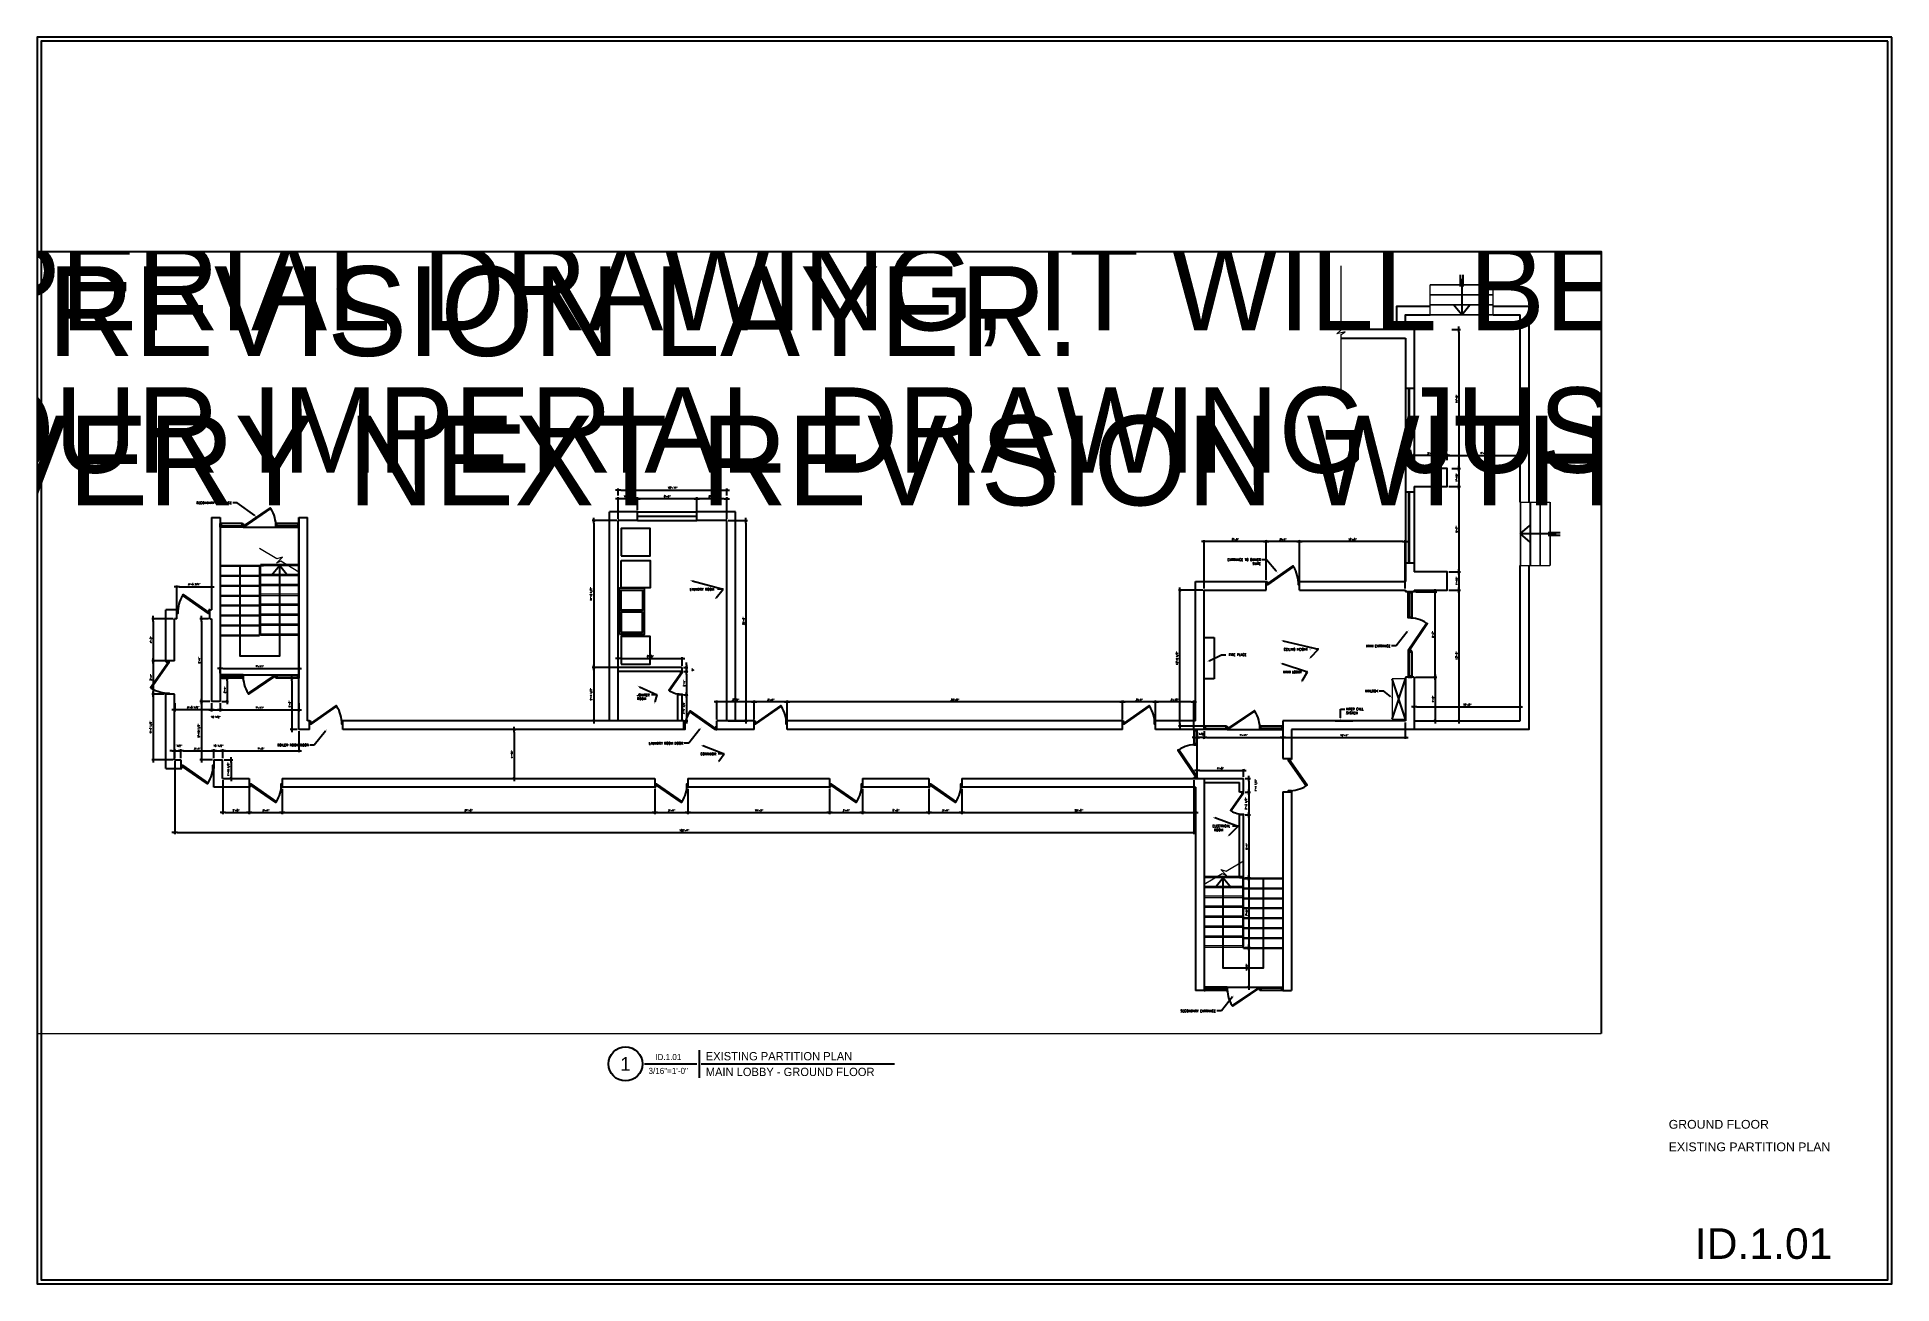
# Paper-space layout 'ID.1.01' of a CAD drawing. Header units: inches. Extents: x 0.8 to 35.8, y 0.2 to 23.8.
# The model-space entities are those that its viewports show. They can reach past a viewport. Long polylines and large blocks are cut down to what shows.
import ezdxf
from ezdxf import colors
from ezdxf.entities.mleader import LeaderData, LeaderLine
from ezdxf.enums import TextEntityAlignment as Align
from ezdxf.math import Vec2, Vec3

# ---------------------------------------------------------------- set-up
doc = ezdxf.new("R2018")
doc.units = ezdxf.units.IN
doc.header["$MEASUREMENT"] = 0
doc.linetypes.add('HIDDEN', pattern=[0.375, 0.25, -0.125])
for name, color, linetype in [('A-WALL', 4, 'Continuous'), ('A-WINDOW', 1, 'Continuous'), ('I-Anno-Code', 2, 'Continuous'), ('MD-FF-HATCH-6', 8, 'Continuous'), ('SM-FF-HATCH', 8, 'Continuous'), ('SM-RCP-LIGHT', 2, 'Continuous'), ('SM-RCP-TEXT', 2, 'Continuous'), ('SM-VIEW-TAG', 5, 'Continuous'), ('titblk', 1, 'Continuous'), ('YP-DOOR', 1, 'Continuous')]:
    doc.layers.add(name, color=color, linetype=linetype)
doc.layers.add('D-D FLOOR', color=2, linetype='Continuous', lineweight=9)
doc.layers.add('I-8-Gray', color=1, linetype='Continuous', lineweight=9)
doc.styles.add('SHT_ARIAL', font='arial.ttf')
doc.styles.add('SM-LEADER-00', font='romans.shx')
doc.styles.add('SMI-24', font='romans.shx', dxfattribs={"height": 2})
doc.styles.add('SMM-VIEW TAG', font='')
doc.styles.add('titblk text', font='arial.ttf', dxfattribs={"height": 0.125})
doc.styles.get('SMM-VIEW TAG').set_extended_font_data('Nexa Book')
doc.dimstyles.new('SMI-24', dxfattribs={"dimscale": 24, "dimtxt": 2, "dimasz": 0.125, "dimexe": 0.078125, "dimexo": 0.078125, "dimgap": 0.0625, "dimtad": 1, "dimdec": 3, "dimrnd": 0.25, "dimzin": 3, "dimdsep": 46, "dimlunit": 4, "dimtxsty": 'SMI-24', "dimblk": 'SMI-thick', "dimcen": 0.09375, "dimclrd": 1, "dimclre": 1, "dimclrt": 2, "dimadec": 0, "dimazin": 0, "dimtfac": 0.09375, "dimtdec": 3, "dimtmove": 2, "dimatfit": 3, "dimfxl": 0.078125, "dimfrac": 2, "dimtolj": 1, "dimtzin": 3, "dimarcsym": 0})

psp = doc.layouts.new('ID.1.01')

# ---------------------------------------------------------------- texts
at = {"layer": 'titblk', "color": 0, "style": 'titblk text'}
for s, p in [('GROUND FLOOR ', (31.553, 3.163)), ('EXISTING PARTITION PLAN ', (31.553, 2.738))]:
    psp.add_text(s, height=0.16583, dxfattribs=at).set_placement(p)
at = {"layer": 'titblk', "color": 0, "ltscale": 8, "style": 'SHT_ARIAL'}
psp.add_text('ID.1.01', height=0.5768, dxfattribs=at).set_placement((32.046, 0.706))

msp = doc.modelspace()

# ---------------------------------------------------------------- blocks, each defined once
blk = doc.blocks.new('*U13')
at = {"color": 1, "linetype": 'Continuous'}
for p, q in [((1.711, 0.23), (1.711, -0.291)), ((0.682, -0.031), (1.67, -0.031)), ((1.752, -0.031), (5.402, -0.031))]:
    blk.add_line(p, q, dxfattribs=at)
blk.add_circle((0.321, -0.031), 0.321, dxfattribs=at)
at = {"color": 1, "style": 'SMM-VIEW TAG'}
blk.add_attdef('NO', text='', height=0.257, dxfattribs=at).set_placement((0.321, -0.031), align=Align.MIDDLE)
at = {"color": 1, "linetype": 'Continuous', "style": 'SMM-VIEW TAG'}
for tag, p in [('SHEET', (1.13, 0.099)), ('SCALE', (1.128, -0.16))]:
    blk.add_attdef(tag, text='', height=0.114, dxfattribs=at).set_placement(p, align=Align.MIDDLE)
at = {"color": 1, "style": 'SMM-VIEW TAG'}
blk.add_attdef('TITLE1', text='', height=0.157, dxfattribs=at).set_placement((1.837, -0.011), align=Align.BOTTOM_LEFT)
blk.add_attdef('TITLE2', text='', height=0.157, dxfattribs=at).set_placement((1.837, -0.103), align=Align.TOP_LEFT)
blk = doc.blocks.new('*U137')
at = {"layer": 'I-Anno-Code', "lineweight": 30, "flags": 104}
blk.add_attdef('Text', text='', height=2, dxfattribs=at).set_placement((1.6, 1), align=Align.TOP_LEFT)
blk = doc.blocks.new('SMI-thick')
at = {"color": 0, "linetype": 'Continuous'}
blk.add_line((-1.08, 0), (1.08, 0), dxfattribs=at)
at = {"color": 4, "linetype": 'Continuous'}
blk.add_line((0.39, 0.39), (-0.39, -0.39), dxfattribs=at)
blk = doc.blocks.new('*D234')
at = {"layer": 'A-WALL', "color": 1, "lineweight": -2, "transparency": 16777216}
for p, q in [((777.1, -274.4), (802.6, -274.4)), ((800.8, -374.4), (800.8, -277.4)), ((777.1, -377.4), (802.6, -377.4))]:
    blk.add_line(p, q, dxfattribs=at)
at = {"layer": 'Defpoints', "color": 0, "transparency": 16777216}
for p in [(775.2, -274.4), (800.8, -274.4), (775.2, -377.4)]:
    blk.add_point(p, dxfattribs=at)
at = {"layer": 'A-WALL', "color": 1, "lineweight": -2, "transparency": 16777216, "xscale": 3, "yscale": 3, "zscale": 3}
for p, rotation in [((800.8, -274.4), 90), ((800.8, -377.4), 270)]:
    blk.add_blockref('SMI-thick', p, dxfattribs=dict(at, rotation=rotation))
at = {"layer": 'A-WALL', "color": 2, "transparency": 16777216, "insert": (798.1, -325.9), "char_height": 2, "attachment_point": 5, "rotation": 90, "style": 'SMI-24'}
blk.add_mtext('\\A1;8\'-7"', dxfattribs=at)
blk = doc.blocks.new('*D235')
at = {"layer": 'A-WALL', "color": 1, "lineweight": -2, "transparency": 16777216}
for p, q in [((777.1, -377.4), (802.6, -377.4)), ((800.8, -380.4), (800.8, -427.4)), ((777.1, -430.4), (802.6, -430.4))]:
    blk.add_line(p, q, dxfattribs=at)
at = {"layer": 'Defpoints', "color": 0, "transparency": 16777216}
for p in [(775.2, -377.4), (775.2, -430.4), (800.8, -430.4)]:
    blk.add_point(p, dxfattribs=at)
at = {"layer": 'A-WALL', "color": 1, "lineweight": -2, "transparency": 16777216, "xscale": 3, "yscale": 3, "zscale": 3}
for p, rotation in [((800.8, -377.4), 90), ((800.8, -430.4), 270)]:
    blk.add_blockref('SMI-thick', p, dxfattribs=dict(at, rotation=rotation))
at = {"layer": 'A-WALL', "color": 2, "transparency": 16777216, "insert": (798.1, -403.9), "char_height": 2, "attachment_point": 5, "rotation": 90, "style": 'SMI-24'}
blk.add_mtext('\\A1;4\'-5"', dxfattribs=at)
blk = doc.blocks.new('*D237')
at = {"layer": 'A-WALL', "color": 1, "lineweight": -2, "transparency": 16777216}
for p, q in [((820.7, 42.6), (831.3, 42.6)), ((829.5, 39.6), (829.5, -122.4)), ((820.7, -125.4), (831.3, -125.4))]:
    blk.add_line(p, q, dxfattribs=at)
at = {"layer": 'Defpoints', "color": 0, "transparency": 16777216}
for p in [(818.9, 42.6), (818.9, -125.4), (829.5, -125.4)]:
    blk.add_point(p, dxfattribs=at)
at = {"layer": 'A-WALL', "color": 1, "lineweight": -2, "transparency": 16777216, "xscale": 3, "yscale": 3, "zscale": 3}
for p, rotation in [((829.5, 42.6), 90), ((829.5, -125.4), 270)]:
    blk.add_blockref('SMI-thick', p, dxfattribs=dict(at, rotation=rotation))
at = {"layer": 'A-WALL', "color": 2, "transparency": 16777216, "insert": (826.8, -41.4), "char_height": 2, "attachment_point": 5, "rotation": 90, "style": 'SMI-24'}
blk.add_mtext('\\A1;14\'-0"', dxfattribs=at)
blk = doc.blocks.new('*D238')
at = {"layer": 'A-WALL', "color": 1, "lineweight": -2, "transparency": 16777216}
for p, q in [((820.7, -125.4), (831.3, -125.4)), ((829.5, -128.4), (829.5, -144.4)), ((817.1, -147.4), (831.3, -147.4))]:
    blk.add_line(p, q, dxfattribs=at)
at = {"layer": 'Defpoints', "color": 0, "transparency": 16777216}
for p in [(818.9, -125.4), (815.2, -147.4), (829.5, -147.4)]:
    blk.add_point(p, dxfattribs=at)
at = {"layer": 'A-WALL', "color": 1, "lineweight": -2, "transparency": 16777216, "xscale": 3, "yscale": 3, "zscale": 3}
for p, rotation in [((829.5, -125.4), 90), ((829.5, -147.4), 270)]:
    blk.add_blockref('SMI-thick', p, dxfattribs=dict(at, rotation=rotation))
at = {"layer": 'A-WALL', "color": 2, "transparency": 16777216, "insert": (826.8, -136.4), "char_height": 2, "attachment_point": 5, "rotation": 90, "style": 'SMI-24'}
blk.add_mtext('\\A1;1\'-10"', dxfattribs=at)
blk = doc.blocks.new('*D239')
at = {"layer": 'A-WALL', "color": 1, "lineweight": -2, "transparency": 16777216}
for p, q in [((817.1, -147.4), (831.3, -147.4)), ((829.5, -150.4), (829.5, -247.4)), ((817.1, -250.4), (831.3, -250.4))]:
    blk.add_line(p, q, dxfattribs=at)
at = {"layer": 'Defpoints', "color": 0, "transparency": 16777216}
for p in [(815.2, -147.4), (815.2, -250.4), (829.5, -250.4)]:
    blk.add_point(p, dxfattribs=at)
at = {"layer": 'A-WALL', "color": 1, "lineweight": -2, "transparency": 16777216, "xscale": 3, "yscale": 3, "zscale": 3}
for p, rotation in [((829.5, -147.4), 90), ((829.5, -250.4), 270)]:
    blk.add_blockref('SMI-thick', p, dxfattribs=dict(at, rotation=rotation))
at = {"layer": 'A-WALL', "color": 2, "transparency": 16777216, "insert": (826.8, -198.9), "char_height": 2, "attachment_point": 5, "rotation": 90, "style": 'SMI-24'}
blk.add_mtext('\\A1;8\'-7"', dxfattribs=at)
blk = doc.blocks.new('*D240')
at = {"layer": 'A-WALL', "color": 1, "lineweight": -2, "transparency": 16777216}
for p, q in [((817.1, -250.4), (831.3, -250.4)), ((829.5, -253.4), (829.5, -269.4)), ((817.1, -272.4), (831.3, -272.4))]:
    blk.add_line(p, q, dxfattribs=at)
at = {"layer": 'Defpoints', "color": 0, "transparency": 16777216}
for p in [(815.2, -250.4), (815.2, -272.4), (829.5, -272.4)]:
    blk.add_point(p, dxfattribs=at)
at = {"layer": 'A-WALL', "color": 1, "lineweight": -2, "transparency": 16777216, "xscale": 3, "yscale": 3, "zscale": 3}
for p, rotation in [((829.5, -250.4), 90), ((829.5, -272.4), 270)]:
    blk.add_blockref('SMI-thick', p, dxfattribs=dict(at, rotation=rotation))
at = {"layer": 'A-WALL', "color": 2, "transparency": 16777216, "insert": (826.8, -261.4), "char_height": 2, "attachment_point": 5, "rotation": 90, "style": 'SMI-24'}
blk.add_mtext('\\A1;1\'-10"', dxfattribs=at)
blk = doc.blocks.new('*D241')
at = {"layer": 'A-WALL', "color": 1, "lineweight": -2, "transparency": 16777216}
for p, q in [((817.1, -272.4), (831.3, -272.4)), ((829.5, -275.4), (829.5, -427.4)), ((817.1, -430.4), (831.3, -430.4))]:
    blk.add_line(p, q, dxfattribs=at)
at = {"layer": 'Defpoints', "color": 0, "transparency": 16777216}
for p in [(815.2, -272.4), (815.2, -430.4), (829.5, -430.4)]:
    blk.add_point(p, dxfattribs=at)
at = {"layer": 'A-WALL', "color": 1, "lineweight": -2, "transparency": 16777216, "xscale": 3, "yscale": 3, "zscale": 3}
for p, rotation in [((829.5, -272.4), 90), ((829.5, -430.4), 270)]:
    blk.add_blockref('SMI-thick', p, dxfattribs=dict(at, rotation=rotation))
at = {"layer": 'A-WALL', "color": 2, "transparency": 16777216, "insert": (826.8, -351.4), "char_height": 2, "attachment_point": 5, "rotation": 90, "style": 'SMI-24'}
blk.add_mtext('\\A1;13\'-2"', dxfattribs=at)
blk = doc.blocks.new('*D242')
at = {"layer": 'A-WALL', "color": 1, "lineweight": -2, "transparency": 16777216}
for p, q in [((775.2, -411), (775.2, -415.4)), ((778.2, -413.5), (900.2, -413.5)), ((903.2, -411), (903.2, -415.4))]:
    blk.add_line(p, q, dxfattribs=at)
at = {"layer": 'Defpoints', "color": 0, "transparency": 16777216}
for p in [(775.2, -409.2), (903.2, -409.2), (903.2, -413.5)]:
    blk.add_point(p, dxfattribs=at)
at = {"layer": 'A-WALL', "color": 1, "lineweight": -2, "transparency": 16777216, "xscale": 3, "yscale": 3, "zscale": 3, "rotation": 180}
blk.add_blockref('SMI-thick', (775.2, -413.5), dxfattribs=at)
at = {"layer": 'A-WALL', "color": 1, "lineweight": -2, "transparency": 16777216, "xscale": 3, "yscale": 3, "zscale": 3}
blk.add_blockref('SMI-thick', (903.2, -413.5), dxfattribs=at)
at = {"layer": 'A-WALL', "color": 2, "transparency": 16777216, "insert": (839.2, -410.8), "char_height": 2, "attachment_point": 5, "style": 'SMI-24'}
blk.add_mtext('\\A1;10\'-8"', dxfattribs=at)
blk = doc.blocks.new('*D243')
at = {"layer": 'A-WALL', "color": 1, "lineweight": -2, "transparency": 16777216}
for p, q in [((775.2, -115.5), (775.2, -107.9)), ((812.2, -109.7), (778.2, -109.7)), ((815.2, -115.5), (815.2, -107.9))]:
    blk.add_line(p, q, dxfattribs=at)
at = {"layer": 'Defpoints', "color": 0, "transparency": 16777216}
for p in [(775.2, -109.7), (775.2, -117.4), (815.2, -117.4)]:
    blk.add_point(p, dxfattribs=at)
at = {"layer": 'A-WALL', "color": 1, "lineweight": -2, "transparency": 16777216, "xscale": 3, "yscale": 3, "zscale": 3, "rotation": 180}
blk.add_blockref('SMI-thick', (775.2, -109.7), dxfattribs=at)
at = {"layer": 'A-WALL', "color": 1, "lineweight": -2, "transparency": 16777216, "xscale": 3, "yscale": 3, "zscale": 3}
blk.add_blockref('SMI-thick', (815.2, -109.7), dxfattribs=at)
at = {"layer": 'A-WALL', "color": 2, "transparency": 16777216, "insert": (795.2, -107), "char_height": 2, "attachment_point": 5, "style": 'SMI-24'}
blk.add_mtext('\\A1;3\'-4"', dxfattribs=at)
blk = doc.blocks.new('*D244')
at = {"layer": 'A-WALL', "color": 1, "lineweight": -2, "transparency": 16777216}
for p, q in [((815.2, -115.5), (815.2, -107.9)), ((818.2, -109.7), (900.2, -109.7))]:
    blk.add_line(p, q, dxfattribs=at)
at = {"layer": 'Defpoints', "color": 0, "transparency": 16777216}
for p in [(903.2, -109.7), (903.2, -109.7), (815.2, -117.4)]:
    blk.add_point(p, dxfattribs=at)
at = {"layer": 'A-WALL', "color": 1, "lineweight": -2, "transparency": 16777216, "xscale": 3, "yscale": 3, "zscale": 3, "rotation": 180}
blk.add_blockref('SMI-thick', (815.2, -109.7), dxfattribs=at)
at = {"layer": 'A-WALL', "color": 1, "lineweight": -2, "transparency": 16777216, "xscale": 3, "yscale": 3, "zscale": 3}
blk.add_blockref('SMI-thick', (903.2, -109.7), dxfattribs=at)
at = {"layer": 'A-WALL', "color": 2, "transparency": 16777216, "insert": (859.2, -107), "char_height": 2, "attachment_point": 5, "style": 'SMI-24'}
blk.add_mtext('\\A1;7\'-4"', dxfattribs=at)
blk = doc.blocks.new('*D245')
at = {"layer": 'A-WALL', "color": 1, "lineweight": -2, "transparency": 16777216}
for p, q in [((636.7, -270.5), (636.7, -211.9)), ((761.7, -213.8), (639.7, -213.8)), ((764.7, -270.5), (764.7, -211.9))]:
    blk.add_line(p, q, dxfattribs=at)
at = {"layer": 'Defpoints', "color": 0, "transparency": 16777216}
for p in [(636.7, -213.8), (636.7, -272.4), (764.7, -272.4)]:
    blk.add_point(p, dxfattribs=at)
at = {"layer": 'A-WALL', "color": 1, "lineweight": -2, "transparency": 16777216, "xscale": 3, "yscale": 3, "zscale": 3, "rotation": 180}
blk.add_blockref('SMI-thick', (636.7, -213.8), dxfattribs=at)
at = {"layer": 'A-WALL', "color": 1, "lineweight": -2, "transparency": 16777216, "xscale": 3, "yscale": 3, "zscale": 3}
blk.add_blockref('SMI-thick', (764.7, -213.8), dxfattribs=at)
at = {"layer": 'A-WALL', "color": 2, "transparency": 16777216, "insert": (700.7, -211.1), "char_height": 2, "attachment_point": 5, "style": 'SMI-24'}
blk.add_mtext('\\A1;10\'-8"', dxfattribs=at)
blk = doc.blocks.new('*D246')
at = {"layer": 'A-WALL', "color": 1, "lineweight": -2, "transparency": 16777216}
for p, q in [((596.7, -259.9), (596.7, -211.9)), ((633.7, -213.8), (599.7, -213.8)), ((636.7, -270.5), (636.7, -211.9))]:
    blk.add_line(p, q, dxfattribs=at)
at = {"layer": 'Defpoints', "color": 0, "transparency": 16777216}
for p in [(596.7, -213.8), (596.7, -261.8), (636.7, -272.4)]:
    blk.add_point(p, dxfattribs=at)
at = {"layer": 'A-WALL', "color": 1, "lineweight": -2, "transparency": 16777216, "xscale": 3, "yscale": 3, "zscale": 3, "rotation": 180}
blk.add_blockref('SMI-thick', (596.7, -213.8), dxfattribs=at)
at = {"layer": 'A-WALL', "color": 1, "lineweight": -2, "transparency": 16777216, "xscale": 3, "yscale": 3, "zscale": 3}
blk.add_blockref('SMI-thick', (636.7, -213.8), dxfattribs=at)
at = {"layer": 'A-WALL', "color": 2, "transparency": 16777216, "insert": (616.7, -211.1), "char_height": 2, "attachment_point": 5, "style": 'SMI-24'}
blk.add_mtext('\\A1;3\'-4"', dxfattribs=at)
blk = doc.blocks.new('*D247')
at = {"layer": 'A-WALL', "color": 1, "lineweight": -2, "transparency": 16777216}
for p, q in [((521.7, -270.5), (521.7, -211.9)), ((593.7, -213.8), (524.7, -213.8)), ((596.7, -259.9), (596.7, -211.9))]:
    blk.add_line(p, q, dxfattribs=at)
at = {"layer": 'Defpoints', "color": 0, "transparency": 16777216}
for p in [(521.7, -213.8), (596.7, -261.8), (521.7, -272.4)]:
    blk.add_point(p, dxfattribs=at)
at = {"layer": 'A-WALL', "color": 1, "lineweight": -2, "transparency": 16777216, "xscale": 3, "yscale": 3, "zscale": 3, "rotation": 180}
blk.add_blockref('SMI-thick', (521.7, -213.8), dxfattribs=at)
at = {"layer": 'A-WALL', "color": 1, "lineweight": -2, "transparency": 16777216, "xscale": 3, "yscale": 3, "zscale": 3}
blk.add_blockref('SMI-thick', (596.7, -213.8), dxfattribs=at)
at = {"layer": 'A-WALL', "color": 2, "transparency": 16777216, "insert": (559.2, -211.1), "char_height": 2, "attachment_point": 5, "style": 'SMI-24'}
blk.add_mtext('\\A1;6\'-3"', dxfattribs=at)
blk = doc.blocks.new('*D248')
at = {"layer": 'A-WALL', "color": 1, "lineweight": -2, "transparency": 16777216}
for p, q in [((519.9, -272.4), (490.5, -272.4)), ((492.4, -433.7), (492.4, -275.4)), ((519.9, -436.7), (490.5, -436.7))]:
    blk.add_line(p, q, dxfattribs=at)
at = {"layer": 'Defpoints', "color": 0, "transparency": 16777216}
for p in [(492.4, -272.4), (521.7, -272.4), (521.7, -436.7)]:
    blk.add_point(p, dxfattribs=at)
at = {"layer": 'A-WALL', "color": 1, "lineweight": -2, "transparency": 16777216, "xscale": 3, "yscale": 3, "zscale": 3}
for p, rotation in [((492.4, -272.4), 90), ((492.4, -436.7), 270)]:
    blk.add_blockref('SMI-thick', p, dxfattribs=dict(at, rotation=rotation))
at = {"layer": 'A-WALL', "color": 2, "transparency": 16777216, "insert": (489.3, -354.6), "char_height": 2, "attachment_point": 5, "rotation": 90, "style": 'SMI-24'}
blk.add_mtext('\\A1;13\'-8 1/2"', dxfattribs=at)
blk = doc.blocks.new('*D249')
at = {"layer": 'A-WALL', "color": 1, "lineweight": -2, "transparency": 16777216}
for p, q in [((463.1, -439.1), (463.1, -405.6)), ((506.1, -407.4), (466.1, -407.4)), ((509.1, -439.1), (509.1, -405.6))]:
    blk.add_line(p, q, dxfattribs=at)
at = {"layer": 'Defpoints', "color": 0, "transparency": 16777216}
for p in [(463.1, -407.4), (463.1, -440.9), (509.1, -440.9)]:
    blk.add_point(p, dxfattribs=at)
at = {"layer": 'A-WALL', "color": 1, "lineweight": -2, "transparency": 16777216, "xscale": 3, "yscale": 3, "zscale": 3, "rotation": 180}
blk.add_blockref('SMI-thick', (463.1, -407.4), dxfattribs=at)
at = {"layer": 'A-WALL', "color": 1, "lineweight": -2, "transparency": 16777216, "xscale": 3, "yscale": 3, "zscale": 3}
blk.add_blockref('SMI-thick', (509.1, -407.4), dxfattribs=at)
at = {"layer": 'A-WALL', "color": 2, "transparency": 16777216, "insert": (486.1, -404.7), "char_height": 2, "attachment_point": 5, "style": 'SMI-24'}
blk.add_mtext('\\A1;3\'-10"', dxfattribs=at)
blk = doc.blocks.new('*D250')
at = {"layer": 'A-WALL', "color": 1, "lineweight": -2, "transparency": 16777216}
for p, q in [((423.1, -428.5), (423.1, -405.6)), ((460.1, -407.4), (426.1, -407.4)), ((463.1, -439.1), (463.1, -405.6))]:
    blk.add_line(p, q, dxfattribs=at)
at = {"layer": 'Defpoints', "color": 0, "transparency": 16777216}
for p in [(423.1, -407.4), (423.1, -430.4), (463.1, -440.9)]:
    blk.add_point(p, dxfattribs=at)
at = {"layer": 'A-WALL', "color": 1, "lineweight": -2, "transparency": 16777216, "xscale": 3, "yscale": 3, "zscale": 3, "rotation": 180}
blk.add_blockref('SMI-thick', (423.1, -407.4), dxfattribs=at)
at = {"layer": 'A-WALL', "color": 1, "lineweight": -2, "transparency": 16777216, "xscale": 3, "yscale": 3, "zscale": 3}
blk.add_blockref('SMI-thick', (463.1, -407.4), dxfattribs=at)
at = {"layer": 'A-WALL', "color": 2, "transparency": 16777216, "insert": (443.1, -404.7), "char_height": 2, "attachment_point": 5, "style": 'SMI-24'}
blk.add_mtext('\\A1;3\'-4"', dxfattribs=at)
blk = doc.blocks.new('*D251')
at = {"layer": 'A-WALL', "color": 1, "lineweight": -2, "transparency": 16777216}
for p, q in [((18.1, -428.5), (18.1, -405.6)), ((420.1, -407.4), (21.1, -407.4)), ((423.1, -428.5), (423.1, -405.6))]:
    blk.add_line(p, q, dxfattribs=at)
at = {"layer": 'Defpoints', "color": 0, "transparency": 16777216}
for p in [(18.1, -407.4), (18.1, -430.4), (423.1, -430.4)]:
    blk.add_point(p, dxfattribs=at)
at = {"layer": 'A-WALL', "color": 1, "lineweight": -2, "transparency": 16777216, "xscale": 3, "yscale": 3, "zscale": 3, "rotation": 180}
blk.add_blockref('SMI-thick', (18.1, -407.4), dxfattribs=at)
at = {"layer": 'A-WALL', "color": 1, "lineweight": -2, "transparency": 16777216, "xscale": 3, "yscale": 3, "zscale": 3}
blk.add_blockref('SMI-thick', (423.1, -407.4), dxfattribs=at)
at = {"layer": 'A-WALL', "color": 2, "transparency": 16777216, "insert": (220.6, -404.7), "char_height": 2, "attachment_point": 5, "style": 'SMI-24'}
blk.add_mtext('\\A1;33\'-9"', dxfattribs=at)
blk = doc.blocks.new('*D252')
at = {"layer": 'A-WALL', "color": 1, "lineweight": -2, "transparency": 16777216}
for p, q in [((-21.9, -428.5), (-21.9, -405.6)), ((15.1, -407.4), (-18.9, -407.4)), ((18.1, -428.5), (18.1, -405.6))]:
    blk.add_line(p, q, dxfattribs=at)
at = {"layer": 'Defpoints', "color": 0, "transparency": 16777216}
for p in [(-21.9, -407.4), (-21.9, -430.4), (18.1, -430.4)]:
    blk.add_point(p, dxfattribs=at)
at = {"layer": 'A-WALL', "color": 1, "lineweight": -2, "transparency": 16777216, "xscale": 3, "yscale": 3, "zscale": 3, "rotation": 180}
blk.add_blockref('SMI-thick', (-21.9, -407.4), dxfattribs=at)
at = {"layer": 'A-WALL', "color": 1, "lineweight": -2, "transparency": 16777216, "xscale": 3, "yscale": 3, "zscale": 3}
blk.add_blockref('SMI-thick', (18.1, -407.4), dxfattribs=at)
at = {"layer": 'A-WALL', "color": 2, "transparency": 16777216, "insert": (-1.9, -404.7), "char_height": 2, "attachment_point": 5, "style": 'SMI-24'}
blk.add_mtext('\\A1;3\'-4"', dxfattribs=at)
blk = doc.blocks.new('*D253')
at = {"layer": 'A-WALL', "color": 1, "lineweight": -2, "transparency": 16777216}
for p, q in [((-66.9, -428.5), (-66.9, -405.6)), ((-24.9, -407.4), (-63.9, -407.4)), ((-21.9, -428.5), (-21.9, -405.6))]:
    blk.add_line(p, q, dxfattribs=at)
at = {"layer": 'Defpoints', "color": 0, "transparency": 16777216}
for p in [(-66.9, -407.4), (-66.9, -430.4), (-21.9, -430.4)]:
    blk.add_point(p, dxfattribs=at)
at = {"layer": 'A-WALL', "color": 1, "lineweight": -2, "transparency": 16777216, "xscale": 3, "yscale": 3, "zscale": 3, "rotation": 180}
blk.add_blockref('SMI-thick', (-66.9, -407.4), dxfattribs=at)
at = {"layer": 'A-WALL', "color": 1, "lineweight": -2, "transparency": 16777216, "xscale": 3, "yscale": 3, "zscale": 3}
blk.add_blockref('SMI-thick', (-21.9, -407.4), dxfattribs=at)
at = {"layer": 'A-WALL', "color": 2, "transparency": 16777216, "insert": (-44.4, -404.7), "char_height": 2, "attachment_point": 5, "style": 'SMI-24'}
blk.add_mtext('\\A1;3\'-9"', dxfattribs=at)
blk = doc.blocks.new('*D254')
at = {"layer": 'A-WALL', "color": 1, "lineweight": -2, "transparency": 16777216}
for p, q in [((-53.1, -188.4), (-30.1, -188.4)), ((-32, -191.4), (-32, -427.4)), ((-53.1, -430.4), (-30.1, -430.4))]:
    blk.add_line(p, q, dxfattribs=at)
at = {"layer": 'Defpoints', "color": 0, "transparency": 16777216}
for p in [(-55, -188.4), (-55, -430.4), (-32, -430.4)]:
    blk.add_point(p, dxfattribs=at)
at = {"layer": 'A-WALL', "color": 1, "lineweight": -2, "transparency": 16777216, "xscale": 3, "yscale": 3, "zscale": 3}
for p, rotation in [((-32, -188.4), 90), ((-32, -430.4), 270)]:
    blk.add_blockref('SMI-thick', p, dxfattribs=dict(at, rotation=rotation))
at = {"layer": 'A-WALL', "color": 2, "transparency": 16777216, "insert": (-34.7, -309.4), "char_height": 2, "attachment_point": 5, "rotation": 90, "style": 'SMI-24'}
blk.add_mtext('\\A1;20\'-2"', dxfattribs=at)
blk = doc.blocks.new('*D255')
at = {"layer": 'A-WALL', "color": 1, "lineweight": -2, "transparency": 16777216}
for p, q in [((-91, -186.5), (-91, -160.1)), ((-58, -162), (-88, -162)), ((-55, -186.5), (-55, -160.1))]:
    blk.add_line(p, q, dxfattribs=at)
at = {"layer": 'Defpoints', "color": 0, "transparency": 16777216}
for p in [(-91, -162), (-91, -188.4), (-55, -188.4)]:
    blk.add_point(p, dxfattribs=at)
at = {"layer": 'A-WALL', "color": 1, "lineweight": -2, "transparency": 16777216, "xscale": 3, "yscale": 3, "zscale": 3, "rotation": 180}
blk.add_blockref('SMI-thick', (-91, -162), dxfattribs=at)
at = {"layer": 'A-WALL', "color": 1, "lineweight": -2, "transparency": 16777216, "xscale": 3, "yscale": 3, "zscale": 3}
blk.add_blockref('SMI-thick', (-55, -162), dxfattribs=at)
at = {"layer": 'A-WALL', "color": 2, "transparency": 16777216, "insert": (-73, -159.3), "char_height": 2, "attachment_point": 5, "style": 'SMI-24'}
blk.add_mtext('\\A1;3\'-0"', dxfattribs=at)
blk = doc.blocks.new('*D256')
at = {"layer": 'A-WALL', "color": 1, "lineweight": -2, "transparency": 16777216}
for p, q in [((-163, -175.9), (-163, -160.1)), ((-94, -162), (-160, -162)), ((-91, -186.5), (-91, -160.1))]:
    blk.add_line(p, q, dxfattribs=at)
at = {"layer": 'Defpoints', "color": 0, "transparency": 16777216}
for p in [(-163, -162), (-163, -177.8), (-91, -188.4)]:
    blk.add_point(p, dxfattribs=at)
at = {"layer": 'A-WALL', "color": 1, "lineweight": -2, "transparency": 16777216, "xscale": 3, "yscale": 3, "zscale": 3, "rotation": 180}
blk.add_blockref('SMI-thick', (-163, -162), dxfattribs=at)
at = {"layer": 'A-WALL', "color": 1, "lineweight": -2, "transparency": 16777216, "xscale": 3, "yscale": 3, "zscale": 3}
blk.add_blockref('SMI-thick', (-91, -162), dxfattribs=at)
at = {"layer": 'A-WALL', "color": 2, "transparency": 16777216, "insert": (-127, -159.3), "char_height": 2, "attachment_point": 5, "style": 'SMI-24'}
blk.add_mtext('\\A1;6\'-0"', dxfattribs=at)
blk = doc.blocks.new('*D257')
at = {"layer": 'A-WALL', "color": 1, "lineweight": -2, "transparency": 16777216}
for p, q in [((-186, -186.5), (-186, -160.1)), ((-166, -162), (-183, -162)), ((-163, -175.9), (-163, -160.1))]:
    blk.add_line(p, q, dxfattribs=at)
at = {"layer": 'Defpoints', "color": 0, "transparency": 16777216}
for p in [(-186, -162), (-163, -177.8), (-186, -188.4)]:
    blk.add_point(p, dxfattribs=at)
at = {"layer": 'A-WALL', "color": 1, "lineweight": -2, "transparency": 16777216, "xscale": 3, "yscale": 3, "zscale": 3, "rotation": 180}
blk.add_blockref('SMI-thick', (-186, -162), dxfattribs=at)
at = {"layer": 'A-WALL', "color": 1, "lineweight": -2, "transparency": 16777216, "xscale": 3, "yscale": 3, "zscale": 3}
blk.add_blockref('SMI-thick', (-163, -162), dxfattribs=at)
at = {"layer": 'A-WALL', "color": 2, "transparency": 16777216, "insert": (-174.5, -159.3), "char_height": 2, "attachment_point": 5, "style": 'SMI-24'}
blk.add_mtext('\\A1;1\'-11"', dxfattribs=at)
blk = doc.blocks.new('*D258')
at = {"layer": 'A-WALL', "color": 1, "lineweight": -2, "transparency": 16777216}
for p, q in [((-186, -158.2), (-186, -149.6)), ((-183, -151.5), (-58, -151.5)), ((-55, -158.2), (-55, -149.6))]:
    blk.add_line(p, q, dxfattribs=at)
at = {"layer": 'Defpoints', "color": 0, "transparency": 16777216}
for p in [(-55, -151.5), (-186, -160.1), (-55, -160.1)]:
    blk.add_point(p, dxfattribs=at)
at = {"layer": 'A-WALL', "color": 1, "lineweight": -2, "transparency": 16777216, "xscale": 3, "yscale": 3, "zscale": 3, "rotation": 180}
blk.add_blockref('SMI-thick', (-186, -151.5), dxfattribs=at)
at = {"layer": 'A-WALL', "color": 1, "lineweight": -2, "transparency": 16777216, "xscale": 3, "yscale": 3, "zscale": 3}
blk.add_blockref('SMI-thick', (-55, -151.5), dxfattribs=at)
at = {"layer": 'A-WALL', "color": 2, "transparency": 16777216, "insert": (-120.5, -148.8), "char_height": 2, "attachment_point": 5, "style": 'SMI-24'}
blk.add_mtext('\\A1;10\'-11"', dxfattribs=at)
blk = doc.blocks.new('*D259')
at = {"layer": 'A-WALL', "color": 1, "lineweight": -2, "transparency": 16777216}
for p, q in [((-187.9, -188.4), (-217.5, -188.4)), ((-215.6, -191.4), (-215.6, -362.9)), ((-187.9, -365.9), (-217.5, -365.9))]:
    blk.add_line(p, q, dxfattribs=at)
at = {"layer": 'Defpoints', "color": 0, "transparency": 16777216}
for p in [(-186, -188.4), (-215.6, -365.9), (-186, -365.9)]:
    blk.add_point(p, dxfattribs=at)
at = {"layer": 'A-WALL', "color": 1, "lineweight": -2, "transparency": 16777216, "xscale": 3, "yscale": 3, "zscale": 3}
for p, rotation in [((-215.6, -188.4), 90), ((-215.6, -365.9), 270)]:
    blk.add_blockref('SMI-thick', p, dxfattribs=dict(at, rotation=rotation))
at = {"layer": 'A-WALL', "color": 2, "transparency": 16777216, "insert": (-218.6, -277.1), "char_height": 2, "attachment_point": 5, "rotation": 90, "style": 'SMI-24'}
blk.add_mtext('\\A1;14\'-9 1/2"', dxfattribs=at)
blk = doc.blocks.new('*D260')
at = {"layer": 'A-WALL', "color": 1, "lineweight": -2, "transparency": 16777216}
for p, q in [((-187.9, -365.9), (-217.5, -365.9)), ((-215.6, -368.9), (-215.6, -427.4)), ((-198.4, -430.4), (-217.5, -430.4))]:
    blk.add_line(p, q, dxfattribs=at)
at = {"layer": 'Defpoints', "color": 0, "transparency": 16777216}
for p in [(-186, -365.9), (-215.6, -430.4), (-196.6, -430.4)]:
    blk.add_point(p, dxfattribs=at)
at = {"layer": 'A-WALL', "color": 1, "lineweight": -2, "transparency": 16777216, "xscale": 3, "yscale": 3, "zscale": 3}
for p, rotation in [((-215.6, -365.9), 90), ((-215.6, -430.4), 270)]:
    blk.add_blockref('SMI-thick', p, dxfattribs=dict(at, rotation=rotation))
at = {"layer": 'A-WALL', "color": 2, "transparency": 16777216, "insert": (-218.6, -398.1), "char_height": 2, "attachment_point": 5, "rotation": 90, "style": 'SMI-24'}
blk.add_mtext('\\A1;5\'-4 1/2"', dxfattribs=at)
blk = doc.blocks.new('*D261')
at = {"layer": 'A-WALL', "color": 1, "lineweight": -2, "transparency": 16777216}
for p, q in [((-186, -364), (-186, -353.3)), ((-183, -355.2), (-112, -355.2)), ((-109, -364), (-109, -353.3))]:
    blk.add_line(p, q, dxfattribs=at)
at = {"layer": 'Defpoints', "color": 0, "transparency": 16777216}
for p in [(-109, -355.2), (-186, -365.9), (-109, -365.9)]:
    blk.add_point(p, dxfattribs=at)
at = {"layer": 'A-WALL', "color": 1, "lineweight": -2, "transparency": 16777216, "xscale": 3, "yscale": 3, "zscale": 3, "rotation": 180}
blk.add_blockref('SMI-thick', (-186, -355.2), dxfattribs=at)
at = {"layer": 'A-WALL', "color": 1, "lineweight": -2, "transparency": 16777216, "xscale": 3, "yscale": 3, "zscale": 3}
blk.add_blockref('SMI-thick', (-109, -355.2), dxfattribs=at)
at = {"layer": 'A-WALL', "color": 2, "transparency": 16777216, "insert": (-147.5, -352.5), "char_height": 2, "attachment_point": 5, "style": 'SMI-24'}
blk.add_mtext('\\A1;6\'-5"', dxfattribs=at)
blk = doc.blocks.new('*D262')
at = {"layer": 'A-WALL', "color": 1, "lineweight": -2, "transparency": 16777216}
for p, q in [((-107.1, -365.9), (-101.9, -365.9)), ((-107.1, -370.9), (-101.9, -370.9)), ((-103.7, -362.9), (-103.7, -359.9)), ((-103.7, -365.9), (-103.7, -370.9)), ((-103.7, -373.9), (-103.7, -376.9))]:
    blk.add_line(p, q, dxfattribs=at)
at = {"layer": 'Defpoints', "color": 0, "transparency": 16777216}
for p in [(-109, -365.9), (-109, -370.9), (-103.7, -370.9)]:
    blk.add_point(p, dxfattribs=at)
at = {"layer": 'A-WALL', "color": 1, "lineweight": -2, "transparency": 16777216, "xscale": 3, "yscale": 3, "zscale": 3}
for p, rotation in [((-103.7, -365.9), 270), ((-103.7, -370.9), 90)]:
    blk.add_blockref('SMI-thick', p, dxfattribs=dict(at, rotation=rotation))
at = {"layer": 'A-WALL', "color": 2, "transparency": 16777216, "insert": (-96, -368.4), "char_height": 2, "attachment_point": 5, "rotation": 90, "style": 'SMI-24'}
blk.add_mtext('\\A1;5"', dxfattribs=at)
blk = doc.blocks.new('*D263')
at = {"layer": 'A-WALL', "color": 1, "lineweight": -2, "transparency": 16777216}
for p, q in [((-107.1, -370.9), (-101.9, -370.9)), ((-103.7, -373.9), (-103.7, -395.9)), ((-107.1, -398.9), (-101.9, -398.9))]:
    blk.add_line(p, q, dxfattribs=at)
at = {"layer": 'Defpoints', "color": 0, "transparency": 16777216}
for p in [(-109, -370.9), (-109, -398.9), (-103.7, -398.9)]:
    blk.add_point(p, dxfattribs=at)
at = {"layer": 'A-WALL', "color": 1, "lineweight": -2, "transparency": 16777216, "xscale": 3, "yscale": 3, "zscale": 3}
for p, rotation in [((-103.7, -370.9), 90), ((-103.7, -398.9), 270)]:
    blk.add_blockref('SMI-thick', p, dxfattribs=dict(at, rotation=rotation))
at = {"layer": 'A-WALL', "color": 2, "transparency": 16777216, "insert": (-106.4, -384.9), "char_height": 2, "attachment_point": 5, "rotation": 90, "style": 'SMI-24'}
blk.add_mtext('\\A1;2\'-4"', dxfattribs=at)
blk = doc.blocks.new('*D264')
at = {"layer": 'A-WALL', "color": 1, "lineweight": -2, "transparency": 16777216}
for p, q in [((-107.1, -398.9), (-101.9, -398.9)), ((-103.7, -401.9), (-103.7, -427.4)), ((-107.1, -430.4), (-101.9, -430.4))]:
    blk.add_line(p, q, dxfattribs=at)
at = {"layer": 'Defpoints', "color": 0, "transparency": 16777216}
for p in [(-109, -398.9), (-109, -430.4), (-103.7, -430.4)]:
    blk.add_point(p, dxfattribs=at)
at = {"layer": 'A-WALL', "color": 1, "lineweight": -2, "transparency": 16777216, "xscale": 3, "yscale": 3, "zscale": 3}
for p, rotation in [((-103.7, -398.9), 90), ((-103.7, -430.4), 270)]:
    blk.add_blockref('SMI-thick', p, dxfattribs=dict(at, rotation=rotation))
at = {"layer": 'A-WALL', "color": 2, "transparency": 16777216, "insert": (-106.8, -414.6), "char_height": 2, "attachment_point": 5, "rotation": 90, "style": 'SMI-24'}
blk.add_mtext('\\A1;2\'-7 1/2"', dxfattribs=at)
blk = doc.blocks.new('*D265')
at = {"layer": 'A-WALL', "color": 1, "lineweight": -2, "transparency": 16777216}
for p, q in [((-719.3, -305.1), (-719.3, -266.7)), ((-716.3, -268.6), (-680.5, -268.6))]:
    blk.add_line(p, q, dxfattribs=at)
at = {"layer": 'Defpoints', "color": 0, "transparency": 16777216}
for p in [(-677.5, -268.6), (-677.5, -268.6), (-719.3, -306.9)]:
    blk.add_point(p, dxfattribs=at)
at = {"layer": 'A-WALL', "color": 1, "lineweight": -2, "transparency": 16777216, "xscale": 3, "yscale": 3, "zscale": 3, "rotation": 180}
blk.add_blockref('SMI-thick', (-719.3, -268.6), dxfattribs=at)
at = {"layer": 'A-WALL', "color": 1, "lineweight": -2, "transparency": 16777216, "xscale": 3, "yscale": 3, "zscale": 3}
blk.add_blockref('SMI-thick', (-677.5, -268.6), dxfattribs=at)
at = {"layer": 'A-WALL', "color": 2, "transparency": 16777216, "insert": (-698.4, -265.6), "char_height": 2, "attachment_point": 5, "style": 'SMI-24'}
blk.add_mtext('\\A1;3\'-5 3/4"', dxfattribs=at)
blk = doc.blocks.new('*D266')
at = {"layer": 'A-WALL', "color": 1, "lineweight": -2, "transparency": 16777216}
for p, q in [((-723.8, -306.9), (-749.6, -306.9)), ((-747.7, -309.9), (-747.7, -354.9)), ((-723.8, -357.9), (-749.6, -357.9))]:
    blk.add_line(p, q, dxfattribs=at)
at = {"layer": 'Defpoints', "color": 0, "transparency": 16777216}
for p in [(-721.9, -306.9), (-747.7, -357.9), (-721.9, -357.9)]:
    blk.add_point(p, dxfattribs=at)
at = {"layer": 'A-WALL', "color": 1, "lineweight": -2, "transparency": 16777216, "xscale": 3, "yscale": 3, "zscale": 3}
for p, rotation in [((-747.7, -306.9), 90), ((-747.7, -357.9), 270)]:
    blk.add_blockref('SMI-thick', p, dxfattribs=dict(at, rotation=rotation))
at = {"layer": 'A-WALL', "color": 2, "transparency": 16777216, "insert": (-750.4, -332.4), "char_height": 2, "attachment_point": 5, "rotation": 90, "style": 'SMI-24'}
blk.add_mtext('\\A1;4\'-3"', dxfattribs=at)
blk = doc.blocks.new('*D267')
at = {"layer": 'A-WALL', "color": 1, "lineweight": -2, "transparency": 16777216}
for p, q in [((-723.8, -357.9), (-749.6, -357.9)), ((-747.7, -360.9), (-747.7, -394.9)), ((-734.4, -397.9), (-749.6, -397.9))]:
    blk.add_line(p, q, dxfattribs=at)
at = {"layer": 'Defpoints', "color": 0, "transparency": 16777216}
for p in [(-721.9, -357.9), (-747.7, -397.9), (-732.5, -397.9)]:
    blk.add_point(p, dxfattribs=at)
at = {"layer": 'A-WALL', "color": 1, "lineweight": -2, "transparency": 16777216, "xscale": 3, "yscale": 3, "zscale": 3}
for p, rotation in [((-747.7, -357.9), 90), ((-747.7, -397.9), 270)]:
    blk.add_blockref('SMI-thick', p, dxfattribs=dict(at, rotation=rotation))
at = {"layer": 'A-WALL', "color": 2, "transparency": 16777216, "insert": (-750.4, -377.9), "char_height": 2, "attachment_point": 5, "rotation": 90, "style": 'SMI-24'}
blk.add_mtext('\\A1;3\'-4"', dxfattribs=at)
blk = doc.blocks.new('*D268')
at = {"layer": 'A-WALL', "color": 1, "lineweight": -2, "transparency": 16777216}
for p, q in [((-734.4, -397.9), (-749.6, -397.9)), ((-747.7, -400.9), (-747.7, -474.4)), ((-723.8, -477.4), (-749.6, -477.4))]:
    blk.add_line(p, q, dxfattribs=at)
at = {"layer": 'Defpoints', "color": 0, "transparency": 16777216}
for p in [(-732.5, -397.9), (-747.7, -477.4), (-721.9, -477.4)]:
    blk.add_point(p, dxfattribs=at)
at = {"layer": 'A-WALL', "color": 1, "lineweight": -2, "transparency": 16777216, "xscale": 3, "yscale": 3, "zscale": 3}
for p, rotation in [((-747.7, -397.9), 90), ((-747.7, -477.4), 270)]:
    blk.add_blockref('SMI-thick', p, dxfattribs=dict(at, rotation=rotation))
at = {"layer": 'A-WALL', "color": 2, "transparency": 16777216, "insert": (-750.7, -437.7), "char_height": 2, "attachment_point": 5, "rotation": 90, "style": 'SMI-24'}
blk.add_mtext('\\A1;6\'-7 1/2"', dxfattribs=at)
blk = doc.blocks.new('*D269')
at = {"layer": 'A-WALL', "color": 1, "lineweight": -2, "transparency": 16777216}
for p, q in [((-662.1, -477.4), (-651.7, -477.4)), ((-653.6, -480.4), (-653.6, -496.9)), ((-662.1, -499.9), (-651.7, -499.9))]:
    blk.add_line(p, q, dxfattribs=at)
at = {"layer": 'Defpoints', "color": 0, "transparency": 16777216}
for p in [(-663.9, -477.4), (-663.9, -499.9), (-653.6, -499.9)]:
    blk.add_point(p, dxfattribs=at)
at = {"layer": 'A-WALL', "color": 1, "lineweight": -2, "transparency": 16777216, "xscale": 3, "yscale": 3, "zscale": 3}
for p, rotation in [((-653.6, -477.4), 90), ((-653.6, -499.9), 270)]:
    blk.add_blockref('SMI-thick', p, dxfattribs=dict(at, rotation=rotation))
at = {"layer": 'A-WALL', "color": 2, "transparency": 16777216, "insert": (-656.6, -488.7), "char_height": 2, "attachment_point": 5, "rotation": 90, "style": 'SMI-24'}
blk.add_mtext('\\A1;1\'-10 1/2"', dxfattribs=at)
blk = doc.blocks.new('*D270')
at = {"layer": 'A-WALL', "color": 1, "lineweight": -2, "transparency": 16777216}
for p, q in [((-724.9, -466.4), (-727.9, -466.4)), ((-721.9, -475.5), (-721.9, -464.6)), ((-721.9, -466.4), (-714.5, -466.4)), ((-714.5, -475.5), (-714.5, -464.6)), ((-711.5, -466.4), (-708.5, -466.4))]:
    blk.add_line(p, q, dxfattribs=at)
at = {"layer": 'Defpoints', "color": 0, "transparency": 16777216}
for p in [(-714.5, -466.4), (-721.9, -477.4), (-714.5, -477.4)]:
    blk.add_point(p, dxfattribs=at)
at = {"layer": 'A-WALL', "color": 1, "lineweight": -2, "transparency": 16777216, "xscale": 3, "yscale": 3, "zscale": 3}
blk.add_blockref('SMI-thick', (-721.9, -466.4), dxfattribs=at)
at = {"layer": 'A-WALL', "color": 1, "lineweight": -2, "transparency": 16777216, "xscale": 3, "yscale": 3, "zscale": 3, "rotation": 180}
blk.add_blockref('SMI-thick', (-714.5, -466.4), dxfattribs=at)
at = {"layer": 'A-WALL', "color": 2, "transparency": 16777216, "insert": (-718.2, -460.8), "char_height": 2, "attachment_point": 5, "style": 'SMI-24'}
blk.add_mtext('\\A1;7 1/2"', dxfattribs=at)
blk = doc.blocks.new('*D271')
at = {"layer": 'A-WALL', "color": 1, "lineweight": -2, "transparency": 16777216}
for p, q in [((-714.5, -475.5), (-714.5, -464.6)), ((-711.5, -466.4), (-677.5, -466.4)), ((-674.5, -475.5), (-674.5, -464.6))]:
    blk.add_line(p, q, dxfattribs=at)
at = {"layer": 'Defpoints', "color": 0, "transparency": 16777216}
for p in [(-674.5, -466.4), (-714.5, -477.4), (-674.5, -477.4)]:
    blk.add_point(p, dxfattribs=at)
at = {"layer": 'A-WALL', "color": 1, "lineweight": -2, "transparency": 16777216, "xscale": 3, "yscale": 3, "zscale": 3, "rotation": 180}
blk.add_blockref('SMI-thick', (-714.5, -466.4), dxfattribs=at)
at = {"layer": 'A-WALL', "color": 1, "lineweight": -2, "transparency": 16777216, "xscale": 3, "yscale": 3, "zscale": 3}
blk.add_blockref('SMI-thick', (-674.5, -466.4), dxfattribs=at)
at = {"layer": 'A-WALL', "color": 2, "transparency": 16777216, "insert": (-694.5, -463.8), "char_height": 2, "attachment_point": 5, "style": 'SMI-24'}
blk.add_mtext('\\A1;3\'-4"', dxfattribs=at)
blk = doc.blocks.new('*D272')
at = {"layer": 'A-WALL', "color": 1, "lineweight": -2, "transparency": 16777216}
for p, q in [((-674.5, -475.5), (-674.5, -464.6)), ((-671.5, -466.4), (-666.9, -466.4)), ((-663.9, -475.5), (-663.9, -464.6))]:
    blk.add_line(p, q, dxfattribs=at)
at = {"layer": 'Defpoints', "color": 0, "transparency": 16777216}
for p in [(-663.9, -466.4), (-674.5, -477.4), (-663.9, -477.4)]:
    blk.add_point(p, dxfattribs=at)
at = {"layer": 'A-WALL', "color": 1, "lineweight": -2, "transparency": 16777216, "xscale": 3, "yscale": 3, "zscale": 3, "rotation": 180}
blk.add_blockref('SMI-thick', (-674.5, -466.4), dxfattribs=at)
at = {"layer": 'A-WALL', "color": 1, "lineweight": -2, "transparency": 16777216, "xscale": 3, "yscale": 3, "zscale": 3}
blk.add_blockref('SMI-thick', (-663.9, -466.4), dxfattribs=at)
at = {"layer": 'A-WALL', "color": 2, "transparency": 16777216, "insert": (-669.2, -460.8), "char_height": 2, "attachment_point": 5, "style": 'SMI-24'}
blk.add_mtext('\\A1;10 1/2"', dxfattribs=at)
blk = doc.blocks.new('*D273')
at = {"layer": 'A-WALL', "color": 1, "lineweight": -2, "transparency": 16777216}
for p, q in [((-571.9, -442.8), (-571.9, -468.3)), ((-663.9, -475.5), (-663.9, -464.6)), ((-660.9, -466.4), (-574.9, -466.4))]:
    blk.add_line(p, q, dxfattribs=at)
at = {"layer": 'Defpoints', "color": 0, "transparency": 16777216}
for p in [(-571.9, -440.9), (-571.9, -466.4), (-663.9, -477.4)]:
    blk.add_point(p, dxfattribs=at)
at = {"layer": 'A-WALL', "color": 1, "lineweight": -2, "transparency": 16777216, "xscale": 3, "yscale": 3, "zscale": 3, "rotation": 180}
blk.add_blockref('SMI-thick', (-663.9, -466.4), dxfattribs=at)
at = {"layer": 'A-WALL', "color": 1, "lineweight": -2, "transparency": 16777216, "xscale": 3, "yscale": 3, "zscale": 3}
blk.add_blockref('SMI-thick', (-571.9, -466.4), dxfattribs=at)
at = {"layer": 'A-WALL', "color": 2, "transparency": 16777216, "insert": (-617.9, -463.8), "char_height": 2, "attachment_point": 5, "style": 'SMI-24'}
blk.add_mtext('\\A1;7\'-8"', dxfattribs=at)
blk = doc.blocks.new('*D274')
at = {"layer": 'A-WALL', "color": 1, "lineweight": -2, "transparency": 16777216}
for p, q in [((-681.2, -306.9), (-691.4, -306.9)), ((-689.5, -309.9), (-689.5, -403.9)), ((-679.4, -406.9), (-691.4, -406.9))]:
    blk.add_line(p, q, dxfattribs=at)
at = {"layer": 'Defpoints', "color": 0, "transparency": 16777216}
for p in [(-679.3, -306.9), (-689.5, -406.9), (-677.5, -406.9)]:
    blk.add_point(p, dxfattribs=at)
at = {"layer": 'A-WALL', "color": 1, "lineweight": -2, "transparency": 16777216, "xscale": 3, "yscale": 3, "zscale": 3}
for p, rotation in [((-689.5, -306.9), 90), ((-689.5, -406.9), 270)]:
    blk.add_blockref('SMI-thick', p, dxfattribs=dict(at, rotation=rotation))
at = {"layer": 'A-WALL', "color": 2, "transparency": 16777216, "insert": (-692.2, -356.9), "char_height": 2, "attachment_point": 5, "rotation": 90, "style": 'SMI-24'}
blk.add_mtext('\\A1;8\'-4"', dxfattribs=at)
blk = doc.blocks.new('*D275')
at = {"layer": 'A-WALL', "color": 1, "lineweight": -2, "transparency": 16777216}
for p, q in [((-679.4, -406.9), (-691.4, -406.9)), ((-689.5, -409.9), (-689.5, -474.4)), ((-676.4, -477.4), (-691.4, -477.4))]:
    blk.add_line(p, q, dxfattribs=at)
at = {"layer": 'Defpoints', "color": 0, "transparency": 16777216}
for p in [(-677.5, -406.9), (-689.5, -477.4), (-674.5, -477.4)]:
    blk.add_point(p, dxfattribs=at)
at = {"layer": 'A-WALL', "color": 1, "lineweight": -2, "transparency": 16777216, "xscale": 3, "yscale": 3, "zscale": 3}
for p, rotation in [((-689.5, -406.9), 90), ((-689.5, -477.4), 270)]:
    blk.add_blockref('SMI-thick', p, dxfattribs=dict(at, rotation=rotation))
at = {"layer": 'A-WALL', "color": 2, "transparency": 16777216, "insert": (-692.6, -442.2), "char_height": 2, "attachment_point": 5, "rotation": 90, "style": 'SMI-24'}
blk.add_mtext('\\A1;5\'-10 1/2"', dxfattribs=at)
blk = doc.blocks.new('*D276')
at = {"layer": 'A-WALL', "color": 1, "lineweight": -2, "transparency": 16777216}
for p, q in [((-573.8, -378.9), (-582.3, -378.9)), ((-580.5, -381.9), (-580.5, -437.9)), ((-573.8, -440.9), (-582.3, -440.9))]:
    blk.add_line(p, q, dxfattribs=at)
at = {"layer": 'Defpoints', "color": 0, "transparency": 16777216}
for p in [(-571.9, -378.9), (-580.5, -440.9), (-571.9, -440.9)]:
    blk.add_point(p, dxfattribs=at)
at = {"layer": 'A-WALL', "color": 1, "lineweight": -2, "transparency": 16777216, "xscale": 3, "yscale": 3, "zscale": 3}
for p, rotation in [((-580.5, -378.9), 90), ((-580.5, -440.9), 270)]:
    blk.add_blockref('SMI-thick', p, dxfattribs=dict(at, rotation=rotation))
at = {"layer": 'A-WALL', "color": 2, "transparency": 16777216, "insert": (-583.1, -409.9), "char_height": 2, "attachment_point": 5, "rotation": 90, "style": 'SMI-24'}
blk.add_mtext('\\A1;5\'-2"', dxfattribs=at)
blk = doc.blocks.new('*D277')
at = {"layer": 'A-WALL', "color": 1, "lineweight": -2, "transparency": 16777216}
for p, q in [((-666.9, -372.9), (-666.9, -365.3)), ((-663.9, -367.2), (-574.9, -367.2)), ((-571.9, -372.9), (-571.9, -365.3))]:
    blk.add_line(p, q, dxfattribs=at)
at = {"layer": 'Defpoints', "color": 0, "transparency": 16777216}
for p in [(-666.9, -374.7), (-571.9, -367.2), (-571.9, -374.7)]:
    blk.add_point(p, dxfattribs=at)
at = {"layer": 'A-WALL', "color": 1, "lineweight": -2, "transparency": 16777216, "xscale": 3, "yscale": 3, "zscale": 3, "rotation": 180}
blk.add_blockref('SMI-thick', (-666.9, -367.2), dxfattribs=at)
at = {"layer": 'A-WALL', "color": 1, "lineweight": -2, "transparency": 16777216, "xscale": 3, "yscale": 3, "zscale": 3}
blk.add_blockref('SMI-thick', (-571.9, -367.2), dxfattribs=at)
at = {"layer": 'A-WALL', "color": 2, "transparency": 16777216, "insert": (-619.4, -364.5), "char_height": 2, "attachment_point": 5, "style": 'SMI-24'}
blk.add_mtext('\\A1;7\'-11"', dxfattribs=at)
blk = doc.blocks.new('*D278')
at = {"layer": 'A-WALL', "color": 1, "lineweight": -2, "transparency": 16777216}
for p, q in [((-665.1, -378.9), (-656.7, -378.9)), ((-658.6, -381.9), (-658.6, -403.9)), ((-665.1, -406.9), (-656.7, -406.9))]:
    blk.add_line(p, q, dxfattribs=at)
at = {"layer": 'Defpoints', "color": 0, "transparency": 16777216}
for p in [(-666.9, -378.9), (-666.9, -406.9), (-658.6, -406.9)]:
    blk.add_point(p, dxfattribs=at)
at = {"layer": 'A-WALL', "color": 1, "lineweight": -2, "transparency": 16777216, "xscale": 3, "yscale": 3, "zscale": 3}
for p, rotation in [((-658.6, -378.9), 90), ((-658.6, -406.9), 270)]:
    blk.add_blockref('SMI-thick', p, dxfattribs=dict(at, rotation=rotation))
at = {"layer": 'A-WALL', "color": 2, "transparency": 16777216, "insert": (-661.3, -392.9), "char_height": 2, "attachment_point": 5, "rotation": 90, "style": 'SMI-24'}
blk.add_mtext('\\A1;2\'-4"', dxfattribs=at)
blk = doc.blocks.new('*D279')
at = {"layer": 'A-WALL', "color": 1, "lineweight": -2, "transparency": 16777216}
for p, q in [((-721.9, -408.8), (-721.9, -419.1)), ((-680.5, -417.2), (-718.9, -417.2)), ((-677.5, -408.8), (-677.5, -419.1))]:
    blk.add_line(p, q, dxfattribs=at)
at = {"layer": 'Defpoints', "color": 0, "transparency": 16777216}
for p in [(-721.9, -406.9), (-721.9, -417.2), (-677.5, -406.9)]:
    blk.add_point(p, dxfattribs=at)
at = {"layer": 'A-WALL', "color": 1, "lineweight": -2, "transparency": 16777216, "xscale": 3, "yscale": 3, "zscale": 3, "rotation": 180}
blk.add_blockref('SMI-thick', (-721.9, -417.2), dxfattribs=at)
at = {"layer": 'A-WALL', "color": 1, "lineweight": -2, "transparency": 16777216, "xscale": 3, "yscale": 3, "zscale": 3}
blk.add_blockref('SMI-thick', (-677.5, -417.2), dxfattribs=at)
at = {"layer": 'A-WALL', "color": 2, "transparency": 16777216, "insert": (-699.7, -414.2), "char_height": 2, "attachment_point": 5, "style": 'SMI-24'}
blk.add_mtext('\\A1;3\'-8 1/2"', dxfattribs=at)
blk = doc.blocks.new('*D280')
at = {"layer": 'A-WALL', "color": 1, "lineweight": -2, "transparency": 16777216}
for p, q in [((-677.5, -408.8), (-677.5, -419.1)), ((-674.5, -417.2), (-669.9, -417.2)), ((-666.9, -408.8), (-666.9, -419.1))]:
    blk.add_line(p, q, dxfattribs=at)
at = {"layer": 'Defpoints', "color": 0, "transparency": 16777216}
for p in [(-677.5, -406.9), (-666.9, -406.9), (-666.9, -417.2)]:
    blk.add_point(p, dxfattribs=at)
at = {"layer": 'A-WALL', "color": 1, "lineweight": -2, "transparency": 16777216, "xscale": 3, "yscale": 3, "zscale": 3, "rotation": 180}
blk.add_blockref('SMI-thick', (-677.5, -417.2), dxfattribs=at)
at = {"layer": 'A-WALL', "color": 1, "lineweight": -2, "transparency": 16777216, "xscale": 3, "yscale": 3, "zscale": 3}
blk.add_blockref('SMI-thick', (-666.9, -417.2), dxfattribs=at)
at = {"layer": 'A-WALL', "color": 2, "transparency": 16777216, "insert": (-672.2, -425.9), "char_height": 2, "attachment_point": 5, "style": 'SMI-24'}
blk.add_mtext('\\A1;10 1/2"', dxfattribs=at)
blk = doc.blocks.new('*D281')
at = {"layer": 'A-WALL', "color": 1, "lineweight": -2, "transparency": 16777216}
for p, q in [((-666.9, -408.8), (-666.9, -419.1)), ((-663.9, -417.2), (-574.9, -417.2)), ((-571.9, -408.8), (-571.9, -419.1))]:
    blk.add_line(p, q, dxfattribs=at)
at = {"layer": 'Defpoints', "color": 0, "transparency": 16777216}
for p in [(-666.9, -406.9), (-571.9, -406.9), (-571.9, -417.2)]:
    blk.add_point(p, dxfattribs=at)
at = {"layer": 'A-WALL', "color": 1, "lineweight": -2, "transparency": 16777216, "xscale": 3, "yscale": 3, "zscale": 3, "rotation": 180}
blk.add_blockref('SMI-thick', (-666.9, -417.2), dxfattribs=at)
at = {"layer": 'A-WALL', "color": 1, "lineweight": -2, "transparency": 16777216, "xscale": 3, "yscale": 3, "zscale": 3}
blk.add_blockref('SMI-thick', (-571.9, -417.2), dxfattribs=at)
at = {"layer": 'A-WALL', "color": 2, "transparency": 16777216, "insert": (-619.4, -414.5), "char_height": 2, "attachment_point": 5, "style": 'SMI-24'}
blk.add_mtext('\\A1;7\'-11"', dxfattribs=at)
blk = doc.blocks.new('*D282')
at = {"layer": 'A-WALL', "color": 1, "lineweight": -2, "transparency": 16777216}
for p, q in [((-311.9, -443.9), (-311.9, -496.9)), ((-311.1, -440.9), (-310.1, -440.9)), ((-311.1, -499.9), (-310.1, -499.9))]:
    blk.add_line(p, q, dxfattribs=at)
at = {"layer": 'Defpoints', "color": 0, "transparency": 16777216}
for p in [(-312.9, -440.9), (-312.9, -499.9), (-311.9, -499.9)]:
    blk.add_point(p, dxfattribs=at)
at = {"layer": 'A-WALL', "color": 1, "lineweight": -2, "transparency": 16777216, "xscale": 3, "yscale": 3, "zscale": 3}
for p, rotation in [((-311.9, -440.9), 90), ((-311.9, -499.9), 270)]:
    blk.add_blockref('SMI-thick', p, dxfattribs=dict(at, rotation=rotation))
at = {"layer": 'A-WALL', "color": 2, "transparency": 16777216, "insert": (-314.6, -470.4), "char_height": 2, "attachment_point": 5, "rotation": 90, "style": 'SMI-24'}
blk.add_mtext('\\A1;4\'-11"', dxfattribs=at)
blk = doc.blocks.new('*D283')
at = {"layer": 'A-WALL', "color": 1, "lineweight": -2, "transparency": 16777216}
for p, q in [((-663.9, -501.8), (-663.9, -542.9)), ((-631.9, -501.8), (-631.9, -542.9)), ((-660.9, -541.1), (-634.9, -541.1))]:
    blk.add_line(p, q, dxfattribs=at)
at = {"layer": 'Defpoints', "color": 0, "transparency": 16777216}
for p in [(-663.9, -499.9), (-631.9, -499.9), (-631.9, -541.1)]:
    blk.add_point(p, dxfattribs=at)
at = {"layer": 'A-WALL', "color": 1, "lineweight": -2, "transparency": 16777216, "xscale": 3, "yscale": 3, "zscale": 3, "rotation": 180}
blk.add_blockref('SMI-thick', (-663.9, -541.1), dxfattribs=at)
at = {"layer": 'A-WALL', "color": 1, "lineweight": -2, "transparency": 16777216, "xscale": 3, "yscale": 3, "zscale": 3}
blk.add_blockref('SMI-thick', (-631.9, -541.1), dxfattribs=at)
at = {"layer": 'A-WALL', "color": 2, "transparency": 16777216, "insert": (-647.9, -538.4), "char_height": 2, "attachment_point": 5, "style": 'SMI-24'}
blk.add_mtext('\\A1;2\'-8"', dxfattribs=at)
blk = doc.blocks.new('*D284')
at = {"layer": 'A-WALL', "color": 1, "lineweight": -2, "transparency": 16777216}
for p, q in [((-631.9, -501.8), (-631.9, -542.9)), ((-591.9, -512.4), (-591.9, -542.9)), ((-628.9, -541.1), (-594.9, -541.1))]:
    blk.add_line(p, q, dxfattribs=at)
at = {"layer": 'Defpoints', "color": 0, "transparency": 16777216}
for p in [(-631.9, -499.9), (-591.9, -510.5), (-591.9, -541.1)]:
    blk.add_point(p, dxfattribs=at)
at = {"layer": 'A-WALL', "color": 1, "lineweight": -2, "transparency": 16777216, "xscale": 3, "yscale": 3, "zscale": 3, "rotation": 180}
blk.add_blockref('SMI-thick', (-631.9, -541.1), dxfattribs=at)
at = {"layer": 'A-WALL', "color": 1, "lineweight": -2, "transparency": 16777216, "xscale": 3, "yscale": 3, "zscale": 3}
blk.add_blockref('SMI-thick', (-591.9, -541.1), dxfattribs=at)
at = {"layer": 'A-WALL', "color": 2, "transparency": 16777216, "insert": (-611.9, -538.4), "char_height": 2, "attachment_point": 5, "style": 'SMI-24'}
blk.add_mtext('\\A1;3\'-4"', dxfattribs=at)
blk = doc.blocks.new('*D285')
at = {"layer": 'A-WALL', "color": 1, "lineweight": -2, "transparency": 16777216}
for p, q in [((-591.9, -512.4), (-591.9, -542.9)), ((-141.9, -512.4), (-141.9, -542.9)), ((-588.9, -541.1), (-144.9, -541.1))]:
    blk.add_line(p, q, dxfattribs=at)
at = {"layer": 'Defpoints', "color": 0, "transparency": 16777216}
for p in [(-591.9, -510.5), (-141.9, -510.5), (-141.9, -541.1)]:
    blk.add_point(p, dxfattribs=at)
at = {"layer": 'A-WALL', "color": 1, "lineweight": -2, "transparency": 16777216, "xscale": 3, "yscale": 3, "zscale": 3, "rotation": 180}
blk.add_blockref('SMI-thick', (-591.9, -541.1), dxfattribs=at)
at = {"layer": 'A-WALL', "color": 1, "lineweight": -2, "transparency": 16777216, "xscale": 3, "yscale": 3, "zscale": 3}
blk.add_blockref('SMI-thick', (-141.9, -541.1), dxfattribs=at)
at = {"layer": 'A-WALL', "color": 2, "transparency": 16777216, "insert": (-366.9, -538.4), "char_height": 2, "attachment_point": 5, "style": 'SMI-24'}
blk.add_mtext('\\A1;37\'-6"', dxfattribs=at)
blk = doc.blocks.new('*D286')
at = {"layer": 'A-WALL', "color": 1, "lineweight": -2, "transparency": 16777216}
for p, q in [((-141.9, -512.4), (-141.9, -542.9)), ((-101.9, -512.4), (-101.9, -542.9)), ((-138.9, -541.1), (-104.9, -541.1))]:
    blk.add_line(p, q, dxfattribs=at)
at = {"layer": 'Defpoints', "color": 0, "transparency": 16777216}
for p in [(-141.9, -510.5), (-101.9, -510.5), (-101.9, -541.1)]:
    blk.add_point(p, dxfattribs=at)
at = {"layer": 'A-WALL', "color": 1, "lineweight": -2, "transparency": 16777216, "xscale": 3, "yscale": 3, "zscale": 3, "rotation": 180}
blk.add_blockref('SMI-thick', (-141.9, -541.1), dxfattribs=at)
at = {"layer": 'A-WALL', "color": 1, "lineweight": -2, "transparency": 16777216, "xscale": 3, "yscale": 3, "zscale": 3}
blk.add_blockref('SMI-thick', (-101.9, -541.1), dxfattribs=at)
at = {"layer": 'A-WALL', "color": 2, "transparency": 16777216, "insert": (-121.9, -538.4), "char_height": 2, "attachment_point": 5, "style": 'SMI-24'}
blk.add_mtext('\\A1;3\'-4"', dxfattribs=at)
blk = doc.blocks.new('*D287')
at = {"layer": 'A-WALL', "color": 1, "lineweight": -2, "transparency": 16777216}
for p, q in [((-101.9, -512.4), (-101.9, -542.9)), ((69.1, -512.4), (69.1, -542.9)), ((-98.9, -541.1), (66.1, -541.1))]:
    blk.add_line(p, q, dxfattribs=at)
at = {"layer": 'Defpoints', "color": 0, "transparency": 16777216}
for p in [(-101.9, -510.5), (69.1, -510.5), (69.1, -541.1)]:
    blk.add_point(p, dxfattribs=at)
at = {"layer": 'A-WALL', "color": 1, "lineweight": -2, "transparency": 16777216, "xscale": 3, "yscale": 3, "zscale": 3, "rotation": 180}
blk.add_blockref('SMI-thick', (-101.9, -541.1), dxfattribs=at)
at = {"layer": 'A-WALL', "color": 1, "lineweight": -2, "transparency": 16777216, "xscale": 3, "yscale": 3, "zscale": 3}
blk.add_blockref('SMI-thick', (69.1, -541.1), dxfattribs=at)
at = {"layer": 'A-WALL', "color": 2, "transparency": 16777216, "insert": (-16.4, -538.4), "char_height": 2, "attachment_point": 5, "style": 'SMI-24'}
blk.add_mtext('\\A1;14\'-3"', dxfattribs=at)
blk = doc.blocks.new('*D288')
at = {"layer": 'A-WALL', "color": 1, "lineweight": -2, "transparency": 16777216}
for p, q in [((69.1, -512.4), (69.1, -542.9)), ((109.1, -512.4), (109.1, -542.9)), ((72.1, -541.1), (106.1, -541.1))]:
    blk.add_line(p, q, dxfattribs=at)
at = {"layer": 'Defpoints', "color": 0, "transparency": 16777216}
for p in [(69.1, -510.5), (109.1, -510.5), (109.1, -541.1)]:
    blk.add_point(p, dxfattribs=at)
at = {"layer": 'A-WALL', "color": 1, "lineweight": -2, "transparency": 16777216, "xscale": 3, "yscale": 3, "zscale": 3, "rotation": 180}
blk.add_blockref('SMI-thick', (69.1, -541.1), dxfattribs=at)
at = {"layer": 'A-WALL', "color": 1, "lineweight": -2, "transparency": 16777216, "xscale": 3, "yscale": 3, "zscale": 3}
blk.add_blockref('SMI-thick', (109.1, -541.1), dxfattribs=at)
at = {"layer": 'A-WALL', "color": 2, "transparency": 16777216, "insert": (89.1, -538.4), "char_height": 2, "attachment_point": 5, "style": 'SMI-24'}
blk.add_mtext('\\A1;3\'-4"', dxfattribs=at)
blk = doc.blocks.new('*D289')
at = {"layer": 'A-WALL', "color": 1, "lineweight": -2, "transparency": 16777216}
for p, q in [((109.1, -512.4), (109.1, -542.9)), ((189.1, -512.4), (189.1, -542.9)), ((112.1, -541.1), (186.1, -541.1))]:
    blk.add_line(p, q, dxfattribs=at)
at = {"layer": 'Defpoints', "color": 0, "transparency": 16777216}
for p in [(109.1, -510.5), (189.1, -510.5), (189.1, -541.1)]:
    blk.add_point(p, dxfattribs=at)
at = {"layer": 'A-WALL', "color": 1, "lineweight": -2, "transparency": 16777216, "xscale": 3, "yscale": 3, "zscale": 3, "rotation": 180}
blk.add_blockref('SMI-thick', (109.1, -541.1), dxfattribs=at)
at = {"layer": 'A-WALL', "color": 1, "lineweight": -2, "transparency": 16777216, "xscale": 3, "yscale": 3, "zscale": 3}
blk.add_blockref('SMI-thick', (189.1, -541.1), dxfattribs=at)
at = {"layer": 'A-WALL', "color": 2, "transparency": 16777216, "insert": (149.1, -538.4), "char_height": 2, "attachment_point": 5, "style": 'SMI-24'}
blk.add_mtext('\\A1;6\'-8"', dxfattribs=at)
blk = doc.blocks.new('*D290')
at = {"layer": 'A-WALL', "color": 1, "lineweight": -2, "transparency": 16777216}
for p, q in [((189.1, -512.4), (189.1, -542.9)), ((229.1, -512.4), (229.1, -542.9)), ((192.1, -541.1), (226.1, -541.1))]:
    blk.add_line(p, q, dxfattribs=at)
at = {"layer": 'Defpoints', "color": 0, "transparency": 16777216}
for p in [(189.1, -510.5), (229.1, -510.5), (229.1, -541.1)]:
    blk.add_point(p, dxfattribs=at)
at = {"layer": 'A-WALL', "color": 1, "lineweight": -2, "transparency": 16777216, "xscale": 3, "yscale": 3, "zscale": 3, "rotation": 180}
blk.add_blockref('SMI-thick', (189.1, -541.1), dxfattribs=at)
at = {"layer": 'A-WALL', "color": 1, "lineweight": -2, "transparency": 16777216, "xscale": 3, "yscale": 3, "zscale": 3}
blk.add_blockref('SMI-thick', (229.1, -541.1), dxfattribs=at)
at = {"layer": 'A-WALL', "color": 2, "transparency": 16777216, "insert": (209.1, -538.4), "char_height": 2, "attachment_point": 5, "style": 'SMI-24'}
blk.add_mtext('\\A1;3\'-4"', dxfattribs=at)
blk = doc.blocks.new('*D291')
at = {"layer": 'A-WALL', "color": 1, "lineweight": -2, "transparency": 16777216}
for p, q in [((229.1, -512.4), (229.1, -542.9)), ((511.2, -512.4), (511.2, -542.9)), ((232.1, -541.1), (508.2, -541.1))]:
    blk.add_line(p, q, dxfattribs=at)
at = {"layer": 'Defpoints', "color": 0, "transparency": 16777216}
for p in [(229.1, -510.5), (511.2, -510.5), (511.2, -541.1)]:
    blk.add_point(p, dxfattribs=at)
at = {"layer": 'A-WALL', "color": 1, "lineweight": -2, "transparency": 16777216, "xscale": 3, "yscale": 3, "zscale": 3, "rotation": 180}
blk.add_blockref('SMI-thick', (229.1, -541.1), dxfattribs=at)
at = {"layer": 'A-WALL', "color": 1, "lineweight": -2, "transparency": 16777216, "xscale": 3, "yscale": 3, "zscale": 3}
blk.add_blockref('SMI-thick', (511.2, -541.1), dxfattribs=at)
at = {"layer": 'A-WALL', "color": 2, "transparency": 16777216, "insert": (370.1, -538.4), "char_height": 2, "attachment_point": 5, "style": 'SMI-24'}
blk.add_mtext('\\A1;23\'-6"', dxfattribs=at)
blk = doc.blocks.new('*D292')
at = {"layer": 'A-WALL', "color": 1, "lineweight": -2, "transparency": 16777216}
for p, q in [((513.2, -498.1), (513.2, -488.6)), ((516.2, -490.4), (566.2, -490.4)), ((569.2, -498.1), (569.2, -488.6))]:
    blk.add_line(p, q, dxfattribs=at)
at = {"layer": 'Defpoints', "color": 0, "transparency": 16777216}
for p in [(569.2, -490.4), (513.2, -499.9), (569.2, -499.9)]:
    blk.add_point(p, dxfattribs=at)
at = {"layer": 'A-WALL', "color": 1, "lineweight": -2, "transparency": 16777216, "xscale": 3, "yscale": 3, "zscale": 3, "rotation": 180}
blk.add_blockref('SMI-thick', (513.2, -490.4), dxfattribs=at)
at = {"layer": 'A-WALL', "color": 1, "lineweight": -2, "transparency": 16777216, "xscale": 3, "yscale": 3, "zscale": 3}
blk.add_blockref('SMI-thick', (569.2, -490.4), dxfattribs=at)
at = {"layer": 'A-WALL', "color": 2, "transparency": 16777216, "insert": (541.2, -487.7), "char_height": 2, "attachment_point": 5, "style": 'SMI-24'}
blk.add_mtext('\\A1;4\'-8"', dxfattribs=at)
blk = doc.blocks.new('*D293')
at = {"layer": 'A-WALL', "color": 1, "lineweight": -2, "transparency": 16777216}
for p, q in [((571.1, -499.9), (577.6, -499.9)), ((575.7, -502.9), (575.7, -513.4)), ((571.1, -516.4), (577.6, -516.4))]:
    blk.add_line(p, q, dxfattribs=at)
at = {"layer": 'Defpoints', "color": 0, "transparency": 16777216}
for p in [(569.2, -499.9), (569.2, -516.4), (575.7, -516.4)]:
    blk.add_point(p, dxfattribs=at)
at = {"layer": 'A-WALL', "color": 1, "lineweight": -2, "transparency": 16777216, "xscale": 3, "yscale": 3, "zscale": 3}
for p, rotation in [((575.7, -499.9), 90), ((575.7, -516.4), 270)]:
    blk.add_blockref('SMI-thick', p, dxfattribs=dict(at, rotation=rotation))
at = {"layer": 'A-WALL', "color": 2, "transparency": 16777216, "insert": (584.4, -508.2), "char_height": 2, "attachment_point": 5, "rotation": 90, "style": 'SMI-24'}
blk.add_mtext('\\A1;1\'-4 1/2"', dxfattribs=at)
blk = doc.blocks.new('*D294')
at = {"layer": 'A-WALL', "color": 1, "lineweight": -2, "transparency": 16777216}
for p, q in [((571.1, -516.4), (577.6, -516.4)), ((575.7, -519.4), (575.7, -540.9)), ((571.1, -543.9), (577.6, -543.9))]:
    blk.add_line(p, q, dxfattribs=at)
at = {"layer": 'Defpoints', "color": 0, "transparency": 16777216}
for p in [(569.2, -516.4), (569.2, -543.9), (575.7, -543.9)]:
    blk.add_point(p, dxfattribs=at)
at = {"layer": 'A-WALL', "color": 1, "lineweight": -2, "transparency": 16777216, "xscale": 3, "yscale": 3, "zscale": 3}
for p, rotation in [((575.7, -516.4), 90), ((575.7, -543.9), 270)]:
    blk.add_blockref('SMI-thick', p, dxfattribs=dict(at, rotation=rotation))
at = {"layer": 'A-WALL', "color": 2, "transparency": 16777216, "insert": (572.7, -530.2), "char_height": 2, "attachment_point": 5, "rotation": 90, "style": 'SMI-24'}
blk.add_mtext('\\A1;2\'-3 1/2"', dxfattribs=at)
blk = doc.blocks.new('*D295')
at = {"layer": 'A-WALL', "color": 1, "lineweight": -2, "transparency": 16777216}
for p, q in [((571.1, -543.9), (577.6, -543.9)), ((575.7, -546.9), (575.7, -616.9)), ((571.1, -619.9), (577.6, -619.9))]:
    blk.add_line(p, q, dxfattribs=at)
at = {"layer": 'Defpoints', "color": 0, "transparency": 16777216}
for p in [(569.2, -543.9), (569.2, -619.9), (575.7, -619.9)]:
    blk.add_point(p, dxfattribs=at)
at = {"layer": 'A-WALL', "color": 1, "lineweight": -2, "transparency": 16777216, "xscale": 3, "yscale": 3, "zscale": 3}
for p, rotation in [((575.7, -543.9), 90), ((575.7, -619.9), 270)]:
    blk.add_blockref('SMI-thick', p, dxfattribs=dict(at, rotation=rotation))
at = {"layer": 'A-WALL', "color": 2, "transparency": 16777216, "insert": (573, -581.9), "char_height": 2, "attachment_point": 5, "rotation": 90, "style": 'SMI-24'}
blk.add_mtext('\\A1;6\'-4"', dxfattribs=at)
blk = doc.blocks.new('*D296')
at = {"layer": 'A-WALL', "color": 1, "lineweight": -2, "transparency": 16777216}
for p, q in [((571.1, -619.9), (577.6, -619.9)), ((575.7, -622.9), (575.7, -700.9)), ((571.1, -703.9), (577.6, -703.9))]:
    blk.add_line(p, q, dxfattribs=at)
at = {"layer": 'Defpoints', "color": 0, "transparency": 16777216}
for p in [(569.2, -619.9), (569.2, -703.9), (575.7, -703.9)]:
    blk.add_point(p, dxfattribs=at)
at = {"layer": 'A-WALL', "color": 1, "lineweight": -2, "transparency": 16777216, "xscale": 3, "yscale": 3, "zscale": 3}
for p, rotation in [((575.7, -619.9), 90), ((575.7, -703.9), 270)]:
    blk.add_blockref('SMI-thick', p, dxfattribs=dict(at, rotation=rotation))
at = {"layer": 'A-WALL', "color": 2, "transparency": 16777216, "insert": (573, -661.9), "char_height": 2, "attachment_point": 5, "rotation": 90, "style": 'SMI-24'}
blk.add_mtext('\\A1;7\'-0"', dxfattribs=at)
blk = doc.blocks.new('*D297')
at = {"layer": 'A-WALL', "color": 1, "lineweight": -2, "transparency": 16777216}
for p, q in [((571.1, -703.9), (577.6, -703.9)), ((575.7, -706.9), (575.7, -748.9)), ((571.1, -751.9), (577.6, -751.9))]:
    blk.add_line(p, q, dxfattribs=at)
at = {"layer": 'Defpoints', "color": 0, "transparency": 16777216}
for p in [(569.2, -703.9), (569.2, -751.9), (575.7, -751.9)]:
    blk.add_point(p, dxfattribs=at)
at = {"layer": 'A-WALL', "color": 1, "lineweight": -2, "transparency": 16777216, "xscale": 3, "yscale": 3, "zscale": 3}
for p, rotation in [((575.7, -703.9), 90), ((575.7, -751.9), 270)]:
    blk.add_blockref('SMI-thick', p, dxfattribs=dict(at, rotation=rotation))
at = {"layer": 'A-WALL', "color": 2, "transparency": 16777216, "insert": (573, -727.9), "char_height": 2, "attachment_point": 5, "rotation": 90, "style": 'SMI-24'}
blk.add_mtext('\\A1;4\'-0"', dxfattribs=at)
blk = doc.blocks.new('*D298')
at = {"layer": 'A-WALL', "color": 1, "lineweight": -2, "transparency": 16777216}
for p, q in [((521.7, -442.8), (521.7, -452.1)), ((616.7, -442.8), (616.7, -452.1)), ((524.7, -450.3), (613.7, -450.3))]:
    blk.add_line(p, q, dxfattribs=at)
at = {"layer": 'Defpoints', "color": 0, "transparency": 16777216}
for p in [(521.7, -440.9), (616.7, -440.9), (616.7, -450.3)]:
    blk.add_point(p, dxfattribs=at)
at = {"layer": 'A-WALL', "color": 1, "lineweight": -2, "transparency": 16777216, "xscale": 3, "yscale": 3, "zscale": 3, "rotation": 180}
blk.add_blockref('SMI-thick', (521.7, -450.3), dxfattribs=at)
at = {"layer": 'A-WALL', "color": 1, "lineweight": -2, "transparency": 16777216, "xscale": 3, "yscale": 3, "zscale": 3}
blk.add_blockref('SMI-thick', (616.7, -450.3), dxfattribs=at)
at = {"layer": 'A-WALL', "color": 2, "transparency": 16777216, "insert": (569.2, -447.6), "char_height": 2, "attachment_point": 5, "style": 'SMI-24'}
blk.add_mtext('\\A1;7\'-11"', dxfattribs=at)
blk = doc.blocks.new('*D299')
at = {"layer": 'A-WALL', "color": 1, "lineweight": -2, "transparency": 16777216}
for p, q in [((616.7, -442.8), (616.7, -452.1)), ((764.7, -432.2), (764.7, -452.1)), ((619.7, -450.3), (761.7, -450.3))]:
    blk.add_line(p, q, dxfattribs=at)
at = {"layer": 'Defpoints', "color": 0, "transparency": 16777216}
for p in [(616.7, -440.9), (764.7, -430.4), (764.7, -450.3)]:
    blk.add_point(p, dxfattribs=at)
at = {"layer": 'A-WALL', "color": 1, "lineweight": -2, "transparency": 16777216, "xscale": 3, "yscale": 3, "zscale": 3, "rotation": 180}
blk.add_blockref('SMI-thick', (616.7, -450.3), dxfattribs=at)
at = {"layer": 'A-WALL', "color": 1, "lineweight": -2, "transparency": 16777216, "xscale": 3, "yscale": 3, "zscale": 3}
blk.add_blockref('SMI-thick', (764.7, -450.3), dxfattribs=at)
at = {"layer": 'A-WALL', "color": 2, "transparency": 16777216, "insert": (690.7, -447.6), "char_height": 2, "attachment_point": 5, "style": 'SMI-24'}
blk.add_mtext('\\A1;12\'-4"', dxfattribs=at)
blk = doc.blocks.new('*D300')
at = {"layer": 'A-WALL', "color": 1, "lineweight": -2, "transparency": 16777216}
for p, q in [((513.2, -444), (513.2, -452.1)), ((521.7, -442.8), (521.7, -452.1)), ((510.2, -450.3), (507.2, -450.3)), ((521.7, -450.3), (513.2, -450.3)), ((524.7, -450.3), (527.7, -450.3))]:
    blk.add_line(p, q, dxfattribs=at)
at = {"layer": 'Defpoints', "color": 0, "transparency": 16777216}
for p in [(513.2, -442.1), (521.7, -440.9), (513.2, -450.3)]:
    blk.add_point(p, dxfattribs=at)
at = {"layer": 'A-WALL', "color": 1, "lineweight": -2, "transparency": 16777216, "xscale": 3, "yscale": 3, "zscale": 3}
blk.add_blockref('SMI-thick', (513.2, -450.3), dxfattribs=at)
at = {"layer": 'A-WALL', "color": 1, "lineweight": -2, "transparency": 16777216, "xscale": 3, "yscale": 3, "zscale": 3, "rotation": 180}
blk.add_blockref('SMI-thick', (521.7, -450.3), dxfattribs=at)
at = {"layer": 'A-WALL', "color": 2, "transparency": 16777216, "insert": (517.1, -446.4), "char_height": 2, "attachment_point": 5, "style": 'SMI-24'}
blk.add_mtext('\\A1;8 1/2"', dxfattribs=at)
blk = doc.blocks.new('*D301')
at = {"layer": 'A-WALL', "color": 1, "lineweight": -2, "transparency": 16777216}
for p, q in [((-721.9, -479.2), (-721.9, -567.1)), ((509.1, -501.8), (509.1, -567.1)), ((-718.9, -565.2), (506.1, -565.2))]:
    blk.add_line(p, q, dxfattribs=at)
at = {"layer": 'Defpoints', "color": 0, "transparency": 16777216}
for p in [(-721.9, -477.4), (509.1, -499.9), (509.1, -565.2)]:
    blk.add_point(p, dxfattribs=at)
at = {"layer": 'A-WALL', "color": 1, "lineweight": -2, "transparency": 16777216, "xscale": 3, "yscale": 3, "zscale": 3, "rotation": 180}
blk.add_blockref('SMI-thick', (-721.9, -565.2), dxfattribs=at)
at = {"layer": 'A-WALL', "color": 1, "lineweight": -2, "transparency": 16777216, "xscale": 3, "yscale": 3, "zscale": 3}
blk.add_blockref('SMI-thick', (509.1, -565.2), dxfattribs=at)
at = {"layer": 'A-WALL', "color": 2, "transparency": 16777216, "insert": (-106.4, -562.6), "char_height": 2, "attachment_point": 5, "style": 'SMI-24'}
blk.add_mtext('\\A1;102\'-7"', dxfattribs=at)

# ---------------------------------------------------------------- dimensions: what is measured, and where the dimension line sits
at = {"layer": 'A-WALL'}
for base, p1, p2, picture, middle in [((829.46831, -125.3707), (818.86265, 42.6293), (818.86265, -125.3707), '*D237', (826.77784, -41.3707)), ((829.46831, -147.3707), (818.86265, -125.3707), (815.24662, -147.3707), '*D238', (826.77784, -136.3707)), ((829.46831, -250.3707), (815.24662, -147.3707), (815.24662, -250.3707), '*D239', (826.77784, -198.8707)), ((-215.58754, -365.8707), (-185.99981, -188.3707), (-185.99981, -365.8707), '*D259', (-218.61135, -277.1207)), ((-32.02267, -430.3707), (-54.99981, -188.3707), (-54.99981, -430.3707), '*D254', (-34.71314, -309.3707)), ((829.46831, -272.3707), (815.24662, -250.3707), (815.24662, -272.3707), '*D240', (826.77784, -261.3707)), ((492.35084, -272.3707), (521.74662, -436.74642), (521.74662, -272.3707), '*D248', (489.32703, -354.55856)), ((800.76231, -274.3707), (775.24662, -377.3707), (775.24662, -274.3707), '*D234', (798.07183, -325.8707)), ((829.46831, -430.3707), (815.24662, -272.3707), (815.24662, -430.3707), '*D241', (826.77784, -351.3707)), ((-747.68189, -357.93177), (-721.93873, -306.93177), (-721.93873, -357.93177), '*D266', (-750.37236, -332.43177)), ((-689.53364, -406.93177), (-679.27715, -306.93177), (-677.49981, -406.93177), '*D274', (-692.22411, -356.93177)), ((-747.68189, -397.93177), (-721.93873, -357.93177), (-732.4998, -397.93177), '*D267', (-750.37236, -377.93177)), ((-658.57468, -406.93177), (-666.93874, -378.93177), (-666.93874, -406.93177), '*D278', (-661.26516, -392.93177)), ((-580.45478, -440.93177), (-571.93874, -378.93177), (-571.93874, -440.93177), '*D276', (-583.14525, -409.93177)), ((-215.58754, -430.3707), (-185.99981, -365.8707), (-196.56087, -430.3707), '*D260', (-218.61135, -398.1207)), ((-103.72756, -370.8707), (-108.99981, -365.8707), (-108.99981, -370.8707), '*D262', (-96.03113, -368.3707)), ((-103.72756, -398.8707), (-108.99981, -370.8707), (-108.99981, -398.8707), '*D263', (-106.41803, -384.8707)), ((800.76231, -430.3707), (775.24662, -377.3707), (775.24662, -430.3707), '*D235', (798.07183, -403.8707)), ((-747.68189, -477.3707), (-732.4998, -397.93177), (-721.93873, -477.3707), '*D268', (-750.7057, -437.65124)), ((-103.72756, -430.3707), (-108.99981, -398.8707), (-108.99981, -430.3707), '*D264', (-106.75137, -414.6207)), ((-689.53364, -477.3707), (-677.49981, -406.93177), (-674.4998, -477.3707), '*D275', (-692.55745, -442.15124)), ((-311.926, -499.93177), (-312.93874, -440.93177), (-312.93874, -499.93177), '*D282', (-314.61648, -470.43177)), ((-653.56158, -499.93177), (-663.93873, -477.3707), (-663.93873, -499.93177), '*D269', (-656.58539, -488.65124)), ((575.72954, -516.43177), (569.24662, -499.93177), (569.24662, -516.43177), '*D293', (584.42597, -508.18177)), ((575.72954, -543.93177), (569.24662, -516.43177), (569.24662, -543.93177), '*D294', (572.70573, -530.18177)), ((575.72954, -619.93177), (569.24662, -543.93177), (569.24662, -619.93177), '*D295', (573.03907, -581.93177)), ((575.72954, -703.91126), (569.24662, -619.93177), (569.24662, -703.91126), '*D296', (573.03907, -661.92152)), ((575.72954, -751.93177), (569.24662, -703.91126), (569.24662, -751.93177), '*D297', (573.03907, -727.92151))]:
    dim = msp.add_linear_dim(base=base, p1=p1, p2=p2, angle=90, dimstyle='SMI-24', dxfattribs=at)
    dim.commit()
    dim.dimension.update_dxf_attribs({"geometry": picture, "text_midpoint": middle})
for base, p1, p2, picture, middle in [((775.24662, -109.73321), (815.24662, -117.38557), (775.24662, -117.38557), '*D243', (795.24662, -107.04273)), ((903.24662, -109.73321), (815.24662, -117.38557), (903.24662, -109.73321), '*D244', (859.24662, -107.04273)), ((-54.99981, -151.48206), (-185.99981, -160.10064), (-54.99981, -160.10064), '*D258', (-120.49981, -148.79159)), ((-185.99981, -161.97564), (-162.99981, -177.80963), (-185.99981, -188.3707), '*D257', (-174.49981, -159.28516)), ((-162.99981, -161.97564), (-90.99981, -188.3707), (-162.99981, -177.80963), '*D256', (-126.99981, -159.28516)), ((-90.99981, -161.97564), (-54.99981, -188.3707), (-90.99981, -188.3707), '*D255', (-72.99981, -159.28516)), ((521.74662, -213.76052), (596.74662, -261.80963), (521.74662, -272.3707), '*D247', (559.24662, -211.07004)), ((596.74662, -213.76052), (636.74662, -272.3707), (596.74662, -261.80963), '*D246', (616.74662, -211.07004)), ((636.74662, -213.76052), (764.74662, -272.3707), (636.74662, -272.3707), '*D245', (700.74662, -211.07004)), ((-677.49981, -268.61826), (-719.27715, -306.93177), (-677.49981, -268.61826), '*D265', (-698.38848, -265.59445)), ((-108.99981, -355.2054), (-185.99981, -365.8707), (-108.99981, -365.8707), '*D261', (-147.49981, -352.51493)), ((-571.93874, -367.18918), (-666.93874, -374.74642), (-571.93874, -374.74642), '*D277', (-619.43874, -364.49871)), ((-721.93873, -417.21922), (-677.49981, -406.93177), (-721.93873, -406.93177), '*D279', (-699.71927, -414.19541)), ((-666.93874, -417.21922), (-677.49981, -406.93177), (-666.93874, -406.93177), '*D280', (-672.21927, -425.91565)), ((-571.93874, -417.21922), (-666.93874, -406.93177), (-571.93874, -406.93177), '*D281', (-619.43874, -414.52874)), ((-66.93874, -407.4295), (-21.93874, -430.3707), (-66.93874, -430.3707), '*D253', (-44.43874, -404.73903)), ((-21.93874, -407.4295), (18.06126, -430.3707), (-21.93874, -430.3707), '*D252', (-1.93874, -404.73903)), ((18.06126, -407.4295), (423.06126, -430.3707), (18.06126, -430.3707), '*D251', (220.56126, -404.73903)), ((423.06126, -407.4295), (463.06126, -440.93177), (423.06126, -430.3707), '*D250', (443.06126, -404.73903)), ((463.06126, -407.4295), (509.06126, -440.93177), (463.06126, -440.93177), '*D249', (486.06126, -404.73903)), ((903.24662, -413.51808), (775.24662, -409.15124), (903.24662, -409.15124), '*D242', (839.24662, -410.82761)), ((-571.93874, -466.44346), (-663.93873, -477.3707), (-571.93874, -440.93177), '*D273', (-617.93873, -463.75299)), ((616.74662, -450.25461), (521.74662, -440.93177), (616.74662, -440.93177), '*D298', (569.24662, -447.56413)), ((764.74662, -450.25461), (616.74662, -440.93177), (764.74662, -430.3707), '*D299', (690.74662, -447.56413)), ((-714.4998, -466.44346), (-721.93873, -477.3707), (-714.4998, -477.3707), '*D270', (-718.21926, -460.79465)), ((-674.4998, -466.44346), (-714.4998, -477.3707), (-674.4998, -477.3707), '*D271', (-694.4998, -463.75299)), ((-663.93873, -466.44346), (-674.4998, -477.3707), (-663.93873, -477.3707), '*D272', (-669.21926, -460.79465)), ((509.06127, -565.24867), (-721.93873, -477.3707), (509.06127, -499.93177), '*D301', (-106.43873, -562.5582)), ((569.24662, -490.43678), (513.24662, -499.93177), (569.24662, -499.93177), '*D292', (541.24662, -487.7463)), ((-631.93873, -541.05751), (-663.93873, -499.93177), (-631.93873, -499.93177), '*D283', (-647.93873, -538.36703)), ((-591.93873, -541.05751), (-631.93873, -499.93177), (-591.93873, -510.49284), '*D284', (-611.93873, -538.36703)), ((-141.93873, -541.05751), (-591.93873, -510.49284), (-141.93873, -510.49284), '*D285', (-366.93873, -538.36703)), ((-101.93873, -541.05751), (-141.93873, -510.49284), (-101.93873, -510.49284), '*D286', (-121.93873, -538.36703)), ((69.06127, -541.05751), (-101.93873, -510.49284), (69.06127, -510.49284), '*D287', (-16.43873, -538.36703)), ((109.06127, -541.05751), (69.06127, -510.49284), (109.06127, -510.49284), '*D288', (89.06127, -538.36703)), ((189.06127, -541.05751), (109.06127, -510.49284), (189.06127, -510.49284), '*D289', (149.06127, -538.36703)), ((229.06127, -541.05751), (189.06127, -510.49284), (229.06127, -510.49284), '*D290', (209.06127, -538.36703)), ((511.18555, -541.05751), (229.06127, -510.49284), (511.18555, -510.49284), '*D291', (370.12341, -538.36703))]:
    dim = msp.add_linear_dim(base=base, p1=p1, p2=p2, dimstyle='SMI-24', dxfattribs=at)
    dim.commit()
    dim.dimension.update_dxf_attribs({"geometry": picture, "text_midpoint": middle})
dim = msp.add_linear_dim(base=(513.24661, -450.25461), p1=(521.74662, -440.93177), p2=(513.24661, -442.11806), dimstyle='SMI-24', dxfattribs=at)
dim.commit()
dim.dimension.update_dxf_attribs({"geometry": '*D300', "text_midpoint": (517.11582, -446.43956), "dimtype": 160})

# ---------------------------------------------------------------- linework, layer by layer
at = {"layer": 'A-WALL'}
for p, q in [((687.11198, 32.1293), (764.74662, 32.1293)), ((687.1617, 42.6293), (775.24662, 42.6293)), ((764.74662, 32.1293), (764.74662, -261.80963)), ((764.74662, -28.51415), (775.24662, -28.51415)), ((764.74662, -114.58475), (775.24662, -114.58475)), ((764.74662, -153.51415), (775.24662, -153.51415)), ((-196.56087, -430.3707), (-196.56087, -177.80963)), ((-162.99981, -177.80963), (-196.56087, -177.80963)), ((-162.99981, -188.3707), (-162.99981, -177.80963)), ((-44.43874, -177.80963), (-90.99981, -177.80963)), ((-90.99981, -188.3707), (-90.99981, -177.80963)), ((-44.43874, -430.3707), (-44.43874, -177.80963)), ((-677.49981, -184.58101), (-677.49981, -296.3707)), ((-677.49981, -184.58101), (-666.93874, -184.58101)), ((-666.93874, -184.58101), (-666.93874, -406.93177)), ((-639.24887, -196.17059), (-599.62861, -196.17059)), ((-571.93874, -440.93177), (-571.93874, -184.58101)), ((-571.93874, -184.58101), (-561.37767, -184.58101)), ((-561.37767, -430.3707), (-561.37767, -184.58101)), ((-185.99981, -430.3707), (-185.99981, -188.3707)), ((-162.99981, -188.3707), (-185.99981, -188.3707)), ((-54.99981, -188.3707), (-90.99981, -188.3707)), ((-54.99981, -430.3707), (-54.99981, -188.3707)), ((764.74662, -239.58475), (775.24662, -239.58475)), ((511.18555, -430.3707), (511.18555, -261.80963)), ((511.18555, -261.80963), (596.74662, -261.80963)), ((764.74662, -272.3707), (764.74662, -274.3707)), ((-732.4998, -357.93177), (-732.4998, -296.3707)), ((-721.93873, -357.93177), (-721.93873, -306.93177)), ((-719.27715, -306.93177), (-719.27715, -296.3707)), ((-679.27715, -306.93177), (-679.27715, -296.3707)), ((-677.49981, -306.93177), (-677.49981, -406.93177)), ((-721.93873, -357.93177), (-732.4998, -357.93177)), ((-639.24887, -374.74642), (-599.62861, -374.74642)), ((-108.99981, -365.8707), (-185.99981, -365.8707)), ((-108.99981, -370.8707), (-185.99981, -370.8707)), ((-108.99981, -370.8707), (-108.99981, -365.8707)), ((764.74662, -377.3707), (764.74662, -430.3707)), ((775.24662, -377.3707), (764.74662, -377.3707)), ((-732.4998, -487.93177), (-732.4998, -397.93177)), ((-721.93873, -397.93177), (-732.4998, -397.93177)), ((-721.93873, -477.3707), (-721.93873, -397.93177)), ((-113.99981, -430.3707), (-113.99981, -398.8707)), ((-108.99981, -398.8707), (-113.99981, -398.8707)), ((-108.99981, -430.3707), (-108.99981, -398.8707)), ((-558.93874, -440.93177), (-571.93874, -440.93177)), ((-558.93874, -430.3707), (-561.37767, -430.3707)), ((-558.93874, -440.93177), (-558.93874, -430.3707)), ((-518.93874, -440.93177), (-518.93874, -430.3707)), ((-106.93874, -430.3707), (-518.93874, -430.3707)), ((-106.93874, -440.93177), (-518.93874, -440.93177)), ((-106.93874, -440.93177), (-106.93874, -430.3707)), ((-66.93874, -440.93177), (-66.93874, -430.3707)), ((-21.93874, -430.3707), (-66.93874, -430.3707)), ((-21.93874, -440.93177), (-66.93874, -440.93177)), ((-21.93874, -440.93177), (-21.93874, -430.3707)), ((18.06126, -440.93177), (18.06126, -430.3707)), ((423.06126, -430.3707), (18.06126, -430.3707)), ((423.06126, -440.93177), (18.06126, -440.93177)), ((423.06126, -440.93177), (423.06126, -430.3707)), ((511.18555, -430.3707), (463.06126, -430.3707)), ((463.06126, -440.93177), (463.06126, -430.3707)), ((521.74662, -440.93177), (463.06126, -440.93177)), ((549.43649, -440.93178), (589.05675, -440.93177)), ((775.24662, -440.93177), (627.30769, -440.93177)), ((513.24662, -498.74549), (513.24661, -459.12523)), ((-732.4998, -487.93177), (-714.4998, -487.93177)), ((-721.93873, -477.3707), (-714.4998, -477.3707)), ((-714.4998, -477.3707), (-714.4998, -487.93177)), ((-674.4998, -477.3707), (-674.4998, -487.93177)), ((-674.4998, -477.3707), (-663.93873, -477.3707)), ((-674.4998, -510.49284), (-674.4998, -487.93177)), ((-663.93873, -499.93177), (-663.93873, -477.3707)), ((-631.93873, -510.49284), (-674.4998, -510.49284)), ((-663.93873, -499.93177), (-631.93873, -499.93177)), ((-631.93873, -499.93177), (-631.93873, -510.49284)), ((-591.93873, -499.93177), (-591.93873, -510.49284)), ((-591.93873, -499.93177), (-141.93873, -499.93177)), ((-141.93873, -510.49284), (-591.93873, -510.49284)), ((-141.93873, -499.93177), (-141.93873, -510.49284)), ((-101.93873, -499.93177), (-101.93873, -510.49284)), ((-101.93873, -499.93177), (69.06127, -499.93177)), ((69.06127, -510.49284), (-101.93873, -510.49284)), ((69.06127, -499.93177), (69.06127, -510.49284)), ((109.06127, -499.93177), (109.06127, -510.49284)), ((109.06127, -499.93177), (189.06127, -499.93177)), ((189.06127, -510.49284), (109.06127, -510.49284)), ((189.06127, -499.93177), (189.06127, -510.49284)), ((229.06127, -499.93177), (229.06127, -510.49284)), ((229.06127, -499.93177), (569.24662, -499.93177)), ((511.18555, -510.49284), (229.06127, -510.49284)), ((511.18555, -510.49284), (511.18555, -756.11712)), ((521.74662, -499.93177), (521.74662, -756.11712)), ((521.74662, -504.93177), (564.24662, -504.93177)), ((564.24662, -516.43177), (564.24662, -504.93177)), ((569.24662, -516.43177), (569.24662, -499.93177)), ((564.24662, -619.93177), (564.24662, -543.93177)), ((569.24662, -703.93177), (569.24662, -543.93177)), ((549.43649, -751.93176), (589.05675, -751.93177))]:
    msp.add_line(p, q, dxfattribs=at)
at = {"layer": 'A-WALL', "color": 2}
msp.add_line((775.24662, -430.3707), (903.24662, -430.3707), dxfattribs=at)
for points in [[(754.24662, 42.6293), (754.24662, 70.65633), (794.75128, 70.65633)], [(871.00344, 70.65633), (913.74662, 70.65633), (913.74662, -166.32302)], [(764.74662, 42.6293), (764.74662, 60.15633), (794.75128, 60.15633)], [(871.00344, 60.15633), (903.24662, 60.15633)], [(903.24662, -166.32302), (903.24662, 60.15633)], [(913.74662, -242.57517), (913.74662, -440.93177), (775.24662, -440.93177)], [(903.24662, -430.3707), (903.24662, -242.57517)]]:
    msp.add_lwpolyline(points, dxfattribs=at)
at = {"layer": 'A-WALL'}
for points in [[(775.24662, 42.6293), (775.24662, -125.3707)], [(775.24662, -147.3707), (815.24662, -147.3707), (815.24662, -125.3707), (775.24662, -125.3707)], [(775.24662, -147.3707), (775.24662, -250.3707)], [(-571.93874, -184.58101), (-571.93874, -378.93177)], [(-619.43874, -242.74642), (-614.43874, -242.74642)], [(596.74662, -272.3707), (596.74662, -261.80963)], [(636.74662, -272.3707), (636.74662, -261.80963)], [(636.74662, -261.80963), (764.74662, -261.80963)], [(775.24662, -272.3707), (815.24662, -272.3707), (815.24662, -250.3707), (775.24662, -250.3707)], [(521.74662, -440.93177), (521.74662, -272.3707), (596.74662, -272.3707)], [(636.74662, -272.3707), (764.74662, -272.3707)], [(775.24662, -272.3707), (775.24662, -274.3707), (764.74662, -274.3707)], [(-719.27715, -296.3707), (-732.4998, -296.3707)], [(-719.27715, -306.93177), (-721.93873, -306.93177)], [(-679.27715, -296.3707), (-677.49981, -296.3707)], [(-679.27715, -306.93177), (-677.49981, -306.93177)], [(775.24662, -377.3707), (775.24662, -440.93177)], [(-666.93874, -406.93177), (-677.49981, -406.93177)], [(764.74662, -430.3707), (616.74662, -430.3707)], [(616.74662, -430.3707), (616.74662, -475.93177)], [(627.30769, -440.93177), (627.30769, -475.93177)], [(616.74662, -475.93177), (627.30769, -475.93177)], [(616.74662, -475.93177), (627.30769, -475.93177)], [(569.24662, -516.43177), (564.24662, -516.43177)], [(616.74662, -515.93177), (627.30769, -515.93177)], [(616.74662, -515.93177), (627.30769, -515.93177)], [(616.74662, -515.93177), (616.74662, -756.11712)], [(627.30769, -515.93177), (627.30769, -756.11712)], [(569.24662, -543.93177), (564.24662, -543.93177)], [(569.24662, -619.93177), (564.24662, -619.93177)], [(521.74662, -756.11712), (511.18555, -756.11712)], [(616.74662, -756.11712), (627.30769, -756.11712)]]:
    msp.add_lwpolyline(points, dxfattribs=at)
at = {"layer": 'A-WALL', "color": 8}
for centre, radius, start, end in [((-639.31896, -195.11842), 39.70483, 358.48149077, 32.12821955), ((596.67791, -264.88084), 38.91955, 358.48149077, 32.12821955), ((-679.20845, -299.44191), 38.91955, 147.87178045, 181.51850923), ((769.2978, -345.75119), 39.70483, 57.87178045, 91.51850923), ((-599.55851, -375.79859), 39.70483, 178.48149077, 212.12821955), ((-729.42859, -357.86306), 38.91955, 237.87178045, 271.51850923), ((-109.72176, -370.82261), 27.24369, 237.87178045, 271.51850923), ((-559.00744, -433.44191), 38.91955, 358.48149077, 32.12821955), ((-66.87003, -439.90041), 38.91955, 147.87178045, 181.51850923), ((-22.00744, -433.44191), 38.91955, 358.48149077, 32.12821955), ((422.99256, -433.44191), 38.91955, 358.48149077, 32.12821955), ((549.36639, -439.8796), 39.70483, 358.48149077, 32.12821955), ((512.19445, -498.81558), 39.70483, 88.48149077, 122.12821955), ((-714.56851, -484.86056), 38.91955, 327.87178045, 1.51850923), ((-632.00744, -507.42163), 38.91955, 327.87178045, 1.51850923), ((-142.00744, -507.42163), 38.91955, 327.87178045, 1.51850923), ((68.99256, -507.42163), 38.91955, 327.87178045, 1.51850923), ((188.99256, -507.42163), 38.91955, 327.87178045, 1.51850923), ((624.23648, -475.86306), 38.91955, 268.48149077, 302.12821955), ((568.53756, -516.38454), 26.75719, 237.87178045, 271.51850923), ((589.12684, -752.98394), 39.70483, 178.48149077, 212.12821955)]:
    msp.add_arc(centre, radius, start, end, dxfattribs=at)
at = {"layer": 'A-WINDOW', "color": 3}
for points in [[(-665.80498, -191.98524), (-665.80498, -196.17059), (-666.93874, -196.17059), (-666.93874, -191.98524)], [(-639.24887, -191.98524), (-639.24887, -196.17059), (-640.43515, -196.17059), (-640.43515, -191.98524)], [(-599.62861, -191.98524), (-599.62861, -196.17059), (-598.44232, -196.17059), (-598.44232, -191.98524)], [(-573.12502, -191.98524), (-573.12502, -196.17059), (-571.93874, -196.17059), (-571.93874, -191.98524)], [(597.90944, -261.80963), (597.90944, -265.9122), (596.74662, -265.9122), (596.74662, -261.80963)], [(635.5838, -261.80963), (635.5838, -265.9122), (636.74662, -265.9122), (636.74662, -261.80963)], [(772.43098, -275.55699), (768.24564, -275.55699), (768.24564, -274.3707), (772.43098, -274.3707)], [(-718.11433, -296.3707), (-718.11433, -300.47327), (-719.27715, -300.47327), (-719.27715, -296.3707)], [(-680.43998, -296.3707), (-680.43998, -300.47327), (-679.27715, -300.47327), (-679.27715, -296.3707)], [(772.43098, -306.06084), (768.24564, -306.06084), (768.24564, -304.87455), (772.43098, -304.87455)], [(-732.4998, -359.09459), (-728.39723, -359.09459), (-728.39723, -357.93177), (-732.4998, -357.93177)], [(772.43098, -345.6811), (768.24563, -345.6811), (768.24563, -346.86738), (772.43098, -346.86738)], [(-665.80498, -378.93177), (-665.80498, -374.74642), (-666.93874, -374.74642), (-666.93874, -378.93177)], [(-639.24887, -378.93176), (-639.24887, -374.74642), (-640.43515, -374.74642), (-640.43515, -378.93176)], [(-599.62861, -378.93177), (-599.62861, -374.74642), (-598.44232, -374.74642), (-598.44232, -378.93177)], [(-573.12502, -378.93177), (-573.12502, -374.74642), (-571.93874, -374.74642), (-571.93874, -378.93177)], [(-111.87161, -371.68468), (-108.99981, -371.68468), (-108.99981, -370.8707), (-111.87161, -370.8707)], [(772.43098, -376.23695), (768.24564, -376.23695), (768.24564, -377.3707), (772.43098, -377.3707)], [(-732.4998, -396.76895), (-728.39723, -396.76895), (-728.39723, -397.93177), (-732.4998, -397.93177)], [(-111.87161, -398.05673), (-108.99981, -398.05673), (-108.99981, -398.8707), (-111.87161, -398.8707)], [(-557.77591, -430.3707), (-557.77591, -434.47327), (-558.93874, -434.47327), (-558.93874, -430.3707)], [(-520.10156, -430.3707), (-520.10156, -434.47327), (-518.93874, -434.47327), (-518.93874, -430.3707)], [(-105.77591, -436.8292), (-105.77591, -440.93177), (-106.93874, -440.93177), (-106.93874, -436.8292)], [(-68.10156, -436.8292), (-68.10156, -440.93177), (-66.93874, -440.93177), (-66.93874, -436.8292)], [(-20.77591, -430.3707), (-20.77591, -434.47327), (-21.93874, -434.47327), (-21.93874, -430.3707)], [(16.89844, -430.3707), (16.89844, -434.47327), (18.06126, -434.47327), (18.06126, -430.3707)], [(424.22409, -430.3707), (424.22409, -434.47327), (423.06126, -434.47327), (423.06126, -430.3707)], [(461.89844, -430.3707), (461.89844, -434.47327), (463.06126, -434.47327), (463.06126, -430.3707)], [(509.06126, -442.11806), (513.24661, -442.11806), (513.24661, -440.93177), (509.06126, -440.93177)], [(522.88037, -436.74642), (522.88037, -440.93177), (521.74662, -440.93177), (521.74662, -436.74642)], [(549.43649, -436.74643), (549.43649, -440.93178), (548.2502, -440.93178), (548.2502, -436.74643)], [(589.05675, -436.74642), (589.05675, -440.93177), (590.24303, -440.93177), (590.24303, -436.74642)], [(615.56033, -436.74642), (615.56033, -440.93177), (616.74662, -440.93177), (616.74662, -436.74642)], [(509.06126, -459.12523), (513.24661, -459.12523), (513.24661, -457.93894), (509.06126, -457.93894)], [(-713.33698, -487.93177), (-713.33698, -483.8292), (-714.4998, -483.8292), (-714.4998, -487.93177)], [(-675.66262, -487.93177), (-675.66262, -483.8292), (-674.4998, -483.8292), (-674.4998, -487.93177)], [(627.30769, -477.09459), (623.20512, -477.09459), (623.20512, -475.93177), (627.30769, -475.93177)], [(-630.77591, -510.49284), (-630.77591, -506.39027), (-631.93873, -506.39027), (-631.93873, -510.49284)], [(-593.10155, -510.49284), (-593.10155, -506.39027), (-591.93873, -506.39027), (-591.93873, -510.49284)], [(-140.77591, -510.49284), (-140.77591, -506.39027), (-141.93873, -506.39027), (-141.93873, -510.49284)], [(-103.10155, -510.49284), (-103.10155, -506.39027), (-101.93873, -506.39027), (-101.93873, -510.49284)], [(70.22409, -510.49284), (70.22409, -506.39027), (69.06127, -506.39027), (69.06127, -510.49284)], [(107.89845, -510.49284), (107.89845, -506.39027), (109.06127, -506.39027), (109.06127, -510.49284)], [(190.22409, -510.49284), (190.22409, -506.39027), (189.06127, -506.39027), (189.06127, -510.49284)], [(227.89845, -510.49284), (227.89845, -506.39027), (229.06127, -506.39027), (229.06127, -510.49284)], [(509.06127, -498.74549), (513.24662, -498.74549), (513.24662, -499.93177), (509.06127, -499.93177)], [(627.30769, -514.76895), (623.20512, -514.76895), (623.20512, -515.93177), (627.30769, -515.93177)], [(566.4261, -517.23121), (569.24662, -517.23121), (569.24662, -516.43177), (566.4261, -516.43177)], [(566.4261, -543.13233), (569.24662, -543.13233), (569.24662, -543.93177), (566.4261, -543.93177)], [(522.88037, -756.11712), (522.88037, -751.93177), (521.74662, -751.93177), (521.74662, -756.11712)], [(549.43649, -756.11711), (549.43649, -751.93176), (548.2502, -751.93176), (548.2502, -756.11711)], [(589.05675, -756.11712), (589.05675, -751.93177), (590.24303, -751.93177), (590.24303, -756.11712)], [(615.56033, -756.11712), (615.56033, -751.93177), (616.74662, -751.93177), (616.74662, -756.11712)]]:
    msp.add_lwpolyline(points, close=True, dxfattribs=at)
at = {"layer": 'D-D FLOOR'}
for p, q in [((794.75128, 96.15633), (871.00344, 96.15633)), ((794.75128, 84.15633), (871.00344, 84.15633)), ((794.75128, 72.15633), (871.00344, 72.15633)), ((794.75128, 60.15633), (871.00344, 60.15633)), ((903.24662, -166.32302), (903.24662, -242.57517)), ((915.24662, -166.32302), (915.24662, -242.57517)), ((927.24662, -166.32302), (927.24662, -242.57517)), ((939.24662, -166.32302), (939.24662, -242.57517)), ((-619.43874, -242.74642), (-666.93874, -242.74642)), ((-618.12624, -242.74642), (-571.93874, -242.74642)), ((-619.43874, -254.74642), (-666.93874, -254.74642)), ((-619.43874, -266.74642), (-666.93874, -266.74642)), ((-618.12624, -254.74642), (-571.93874, -254.74642)), ((-618.12624, -266.74642), (-571.93874, -266.74642)), ((-619.43874, -278.74642), (-666.93874, -278.74642)), ((-619.43874, -290.74642), (-666.93874, -290.74642)), ((-618.12624, -278.74642), (-571.93874, -278.74642)), ((-618.12624, -290.74642), (-571.93874, -290.74642)), ((-619.43874, -302.74642), (-666.93874, -302.74642)), ((-618.12624, -302.74642), (-571.93874, -302.74642)), ((-619.43874, -314.74642), (-666.93874, -314.74642)), ((-619.43874, -326.74642), (-666.93874, -326.74642)), ((-618.12624, -314.74642), (-571.93874, -314.74642)), ((-618.12624, -326.74642), (-571.93874, -326.74642)), ((567.93412, -619.93177), (521.74662, -619.93177)), ((569.24662, -619.93177), (616.74662, -619.93177)), ((567.93412, -631.93177), (521.74662, -631.93177)), ((567.93412, -643.93177), (521.74662, -643.93177)), ((569.24662, -631.93177), (616.74662, -631.93177)), ((569.24662, -643.93177), (616.74662, -643.93177)), ((567.93412, -655.93177), (521.74662, -655.93177)), ((567.93412, -667.93177), (521.74662, -667.93177)), ((569.24662, -655.93177), (616.74662, -655.93177)), ((569.24662, -667.93177), (616.74662, -667.93177)), ((567.93412, -679.93177), (521.74662, -679.93177)), ((567.93412, -691.93177), (521.74662, -691.93177)), ((569.24662, -679.93177), (616.74662, -679.93177)), ((569.24662, -691.93177), (616.74662, -691.93177)), ((567.93412, -703.93177), (521.74662, -703.93177)), ((569.24662, -703.93177), (616.74662, -703.93177))]:
    msp.add_line(p, q, dxfattribs=at)
for points in [[(794.75128, 60.15633), (794.75128, 96.15633)], [(871.00344, 60.15633), (871.00344, 96.15633)], [(903.24662, -166.32302), (939.24662, -166.32302)], [(903.24662, -242.57517), (939.24662, -242.57517)]]:
    msp.add_lwpolyline(points, dxfattribs=at)
for points in [[(-619.43874, -242.74642), (-618.12624, -242.74642), (-618.12624, -326.72591), (-619.43874, -326.72591)], [(569.24662, -619.93177), (567.93412, -619.93177), (567.93412, -703.91126), (569.24662, -703.91126)]]:
    msp.add_lwpolyline(points, close=True, dxfattribs=at)
at = {"layer": 'Defpoints', "color": 6}
msp.add_lwpolyline([(-1452.05082, 136.80728), (1001.30141, 136.80728), (1001.30141, -856.72713), (-1452.05082, -856.72713)], close=True, dxfattribs=at)
at = {"layer": 'I-8-Gray', "linetype": 'HIDDEN', "ltscale": 25}
for p, q in [((794.75128, 96.65633), (871.00344, 96.65633)), ((794.75128, 84.65633), (871.00344, 84.65633)), ((794.75128, 72.65633), (871.00344, 72.65633)), ((794.75128, 60.65633), (871.00344, 60.65633)), ((768.57866, -114.58475), (768.57866, -28.51415)), ((769.99662, -114.58475), (769.99662, -28.51415)), ((768.57866, -239.58475), (768.57866, -153.51415)), ((769.99662, -239.58475), (769.99662, -153.51415)), ((903.74662, -166.32302), (903.74662, -242.57517)), ((915.74662, -166.32302), (915.74662, -242.57517)), ((927.74662, -166.32302), (927.74662, -242.57517)), ((939.74662, -166.32302), (939.74662, -242.57517)), ((-619.43874, -243.94917), (-666.93874, -243.94917)), ((-618.12624, -241.08468), (-571.93874, -241.08468)), ((-619.43874, -255.94917), (-666.93874, -255.94917)), ((-619.43874, -267.94917), (-666.93874, -267.94917)), ((-618.12624, -253.08468), (-571.93874, -253.08468)), ((-618.12624, -265.08468), (-571.93874, -265.08468)), ((-619.43874, -279.94917), (-666.93874, -279.94917)), ((-618.12624, -277.08468), (-571.93874, -277.08468)), ((-618.12624, -289.08468), (-571.93874, -289.08468)), ((-619.43874, -291.94917), (-666.93874, -291.94917)), ((-619.43874, -303.94917), (-666.93874, -303.94917)), ((-618.12624, -301.08468), (-571.93874, -301.08468)), ((-618.12624, -313.08468), (-571.93874, -313.08468)), ((-619.43874, -315.94917), (-666.93874, -315.94917)), ((-619.43874, -327.94917), (-666.93874, -327.94917)), ((-618.12624, -325.08468), (-571.93874, -325.08468)), ((567.93412, -618.27003), (521.74662, -618.27003)), ((569.24662, -621.13452), (616.74662, -621.13452)), ((567.93412, -630.27003), (521.74662, -630.27003)), ((567.93412, -642.27003), (521.74662, -642.27003)), ((569.24662, -633.13452), (616.74662, -633.13452)), ((569.24662, -645.13452), (616.74662, -645.13452)), ((567.93412, -654.27003), (521.74662, -654.27003)), ((567.93412, -666.27003), (521.74662, -666.27003)), ((569.24662, -657.13452), (616.74662, -657.13452)), ((569.24662, -669.13452), (616.74662, -669.13452)), ((567.93412, -678.27003), (521.74662, -678.27003)), ((567.93412, -690.27003), (521.74662, -690.27003)), ((569.24662, -681.13452), (616.74662, -681.13452)), ((569.24662, -693.13452), (616.74662, -693.13452)), ((567.93412, -702.27003), (521.74662, -702.27003)), ((569.24662, -705.13452), (616.74662, -705.13452))]:
    msp.add_line(p, q, dxfattribs=at)
at = {"layer": 'I-8-Gray'}
for points in [[(687.11198, -36.28377), (687.11198, 36.38363), (691.85456, 39.67378), (681.99363, 37.24034), (687.1617, 41.81047), (687.1617, 119.46266)], [(-571.93874, -250.54165), (-593.74118, -237.50708), (-598.99874, -239.88936), (-591.85008, -232.67435), (-598.42458, -234.76504), (-619.43874, -222.20173)], [(521.74662, -627.727), (543.54906, -614.69242), (548.80662, -617.07471), (541.65796, -609.8597), (548.23246, -611.95039), (569.24662, -599.38708)]]:
    msp.add_lwpolyline(points, dxfattribs=at)
for points in [[(748.81399, -379.43352), (748.81399, -428.3707), (764.74662, -428.3707), (764.74662, -379.43352)], [(680.01714, -429.82419), (701.4761, -429.82419), (701.4761, -430.91721), (680.01714, -430.91721)]]:
    msp.add_lwpolyline(points, close=True, dxfattribs=at)
at = {"layer": 'MD-FF-HATCH-6'}
for p, q in [((831.28939, 94.23151), (831.28939, 108.60426)), ((834.46533, 94.23151), (834.46533, 108.60426)), ((937.32179, -202.86113), (951.69454, -202.86113)), ((937.32179, -206.03706), (951.69454, -206.03706))]:
    msp.add_line(p, q, dxfattribs=at)
for points in [[(832.87736, 103.659), (832.87736, 60.15633)], [(832.87736, 60.15633), (822.94435, 72.15633)], [(832.87736, 60.15633), (842.81037, 72.15633)], [(903.24662, -204.44909), (915.24662, -194.51609)], [(946.74928, -204.44909), (903.24662, -204.44909)], [(903.24662, -204.44909), (915.24662, -214.3821)], [(-643.18874, -242.74642), (-643.18874, -351.85702), (-595.03249, -351.85702), (-595.03249, -242.74642)], [(-595.03249, -242.74642), (-604.96549, -254.74642)], [(-595.03249, -242.74642), (-585.09948, -254.74642)], [(544.84037, -619.93177), (534.90736, -631.93177)], [(592.99662, -619.93177), (592.99662, -729.04237), (544.84037, -729.04237), (544.84037, -619.93177)], [(544.84037, -619.93177), (554.77338, -631.93177)]]:
    msp.add_lwpolyline(points, dxfattribs=at)
at = {"layer": 'SM-FF-HATCH', "linetype": 'HIDDEN', "ltscale": 25}
for p, q in [((764.74662, -428.3707), (748.81399, -379.43352)), ((748.81399, -428.3707), (764.74662, -379.43352))]:
    msp.add_line(p, q, dxfattribs=at)
msp.add_lwpolyline([(521.74662, -329.72417), (533.80815, -329.72417), (533.80815, -379.39295), (521.74662, -379.39295)], close=True, dxfattribs=at)
at = {"layer": 'YP-DOOR'}
for p, q in [((-162.99981, -177.80963), (-90.99981, -177.80963)), ((-640.43515, -191.98524), (-665.80498, -191.98524)), ((-573.12502, -191.98524), (-598.44232, -191.98524)), ((-162.99981, -183.09017), (-90.99981, -183.09017)), ((-162.99981, -188.3707), (-90.99981, -188.3707)), ((772.43098, -275.55699), (772.43098, -304.87455)), ((772.43098, -346.86738), (772.43098, -376.23695)), ((-640.43515, -378.93177), (-665.80498, -378.93177)), ((-573.12502, -378.93177), (-598.44232, -378.93177)), ((509.06126, -442.11806), (509.06126, -457.93894)), ((548.2502, -436.74642), (522.88037, -436.74642)), ((615.56033, -436.74642), (590.24303, -436.74642)), ((548.2502, -756.11712), (522.88037, -756.11712)), ((615.56033, -756.11712), (590.24303, -756.11712))]:
    msp.add_line(p, q, dxfattribs=at)
for points in [[(-639.24887, -195.11197), (-638.53632, -196.17059), (-605.69452, -174.00277), (-606.36789, -172.98018)], [(-665.80498, -196.17059), (-665.80498, -194.87048), (-640.43515, -194.87048), (-640.43515, -196.17059)], [(-573.12502, -196.17059), (-573.12502, -194.87048), (-598.44179, -194.87048), (-598.44179, -196.17059)], [(-182.62025, -231.01389), (-147.668, -231.01389), (-147.668, -197.7914), (-182.62025, -197.7914)], [(-182.62025, -236.58169), (-147.668, -236.58169), (-147.668, -269.80417), (-182.62025, -269.80417)], [(597.90944, -264.87451), (598.6079, -265.9122), (629.63733, -244.18281), (628.97728, -243.18045)], [(-680.43998, -299.43558), (-681.13843, -300.47327), (-712.16786, -278.74388), (-711.50781, -277.74152)], [(-184.64952, -325.52194), (-154.36484, -325.52194), (-154.36484, -270.1132), (-184.64952, -270.1132)], [(-182.51366, -272.30265), (-156.88123, -272.30265), (-156.88123, -296.44614), (-182.51366, -296.44614)], [(768.24564, -275.55699), (769.54574, -275.55699), (769.54574, -304.87402), (768.24564, -304.87402)], [(-182.51366, -323.33249), (-156.88123, -323.33249), (-156.88123, -299.189), (-182.51366, -299.189)], [(769.30426, -345.6811), (768.24563, -344.96855), (790.41346, -312.12676), (791.43604, -312.80012)], [(-182.62025, -361.7963), (-147.668, -361.7963), (-147.668, -328.57382), (-182.62025, -328.57382)], [(768.24564, -376.23695), (769.54574, -376.23695), (769.54574, -346.86738), (768.24564, -346.86738)], [(-729.43492, -359.09459), (-728.39723, -359.79305), (-750.12662, -390.82248), (-751.12898, -390.16243)], [(-665.80498, -374.74642), (-665.80498, -376.04653), (-640.43515, -376.04653), (-640.43515, -374.74642)], [(-599.62861, -375.80504), (-600.34116, -374.74642), (-633.18295, -396.91424), (-632.50958, -397.93683)], [(-573.12502, -374.74642), (-573.12502, -376.04653), (-598.44179, -376.04653), (-598.44179, -374.74642)], [(-109.72619, -371.68468), (-108.99981, -372.1736), (-124.21038, -393.8942), (-124.91204, -393.43216)], [(-557.77591, -433.43558), (-557.07746, -434.47327), (-526.04803, -412.74388), (-526.70808, -411.74152)], [(-68.10156, -439.89408), (-68.80002, -440.93177), (-99.82944, -419.20238), (-99.1694, -418.20002)], [(-20.77591, -433.43558), (-20.07746, -434.47327), (10.95197, -412.74388), (10.29192, -411.74152)], [(424.22409, -433.43558), (424.92254, -434.47327), (455.95197, -412.74388), (455.29192, -411.74152)], [(549.43649, -439.87315), (550.14904, -440.93178), (582.99083, -418.76395), (582.31747, -417.74136)], [(513.24661, -442.11806), (511.94651, -442.11806), (511.94651, -457.93841), (513.24661, -457.93841)], [(522.88037, -440.93177), (522.88037, -439.63166), (548.2502, -439.63166), (548.2502, -440.93177)], [(615.56033, -440.93177), (615.56033, -439.63166), (590.24357, -439.63166), (590.24357, -440.93177)], [(512.18799, -498.74549), (513.24662, -498.03294), (491.07879, -465.19114), (490.0562, -465.86451)], [(-713.33698, -484.86689), (-712.63852, -483.8292), (-681.60909, -505.55859), (-682.26914, -506.56096)], [(624.24281, -477.09459), (623.20512, -477.79305), (644.93451, -508.82248), (645.93687, -508.16243)], [(-630.77591, -507.42796), (-630.07745, -506.39027), (-599.04802, -528.11966), (-599.70807, -529.12203)], [(-140.77591, -507.42796), (-140.07745, -506.39027), (-109.04802, -528.11966), (-109.70807, -529.12203)], [(70.22409, -507.42796), (70.92255, -506.39027), (101.95198, -528.11966), (101.29193, -529.12203)], [(190.22409, -507.42796), (190.92255, -506.39027), (221.95198, -528.11966), (221.29193, -529.12203)], [(568.53321, -517.23121), (569.24662, -517.7114), (554.30766, -539.04413), (553.61854, -538.59035)], [(522.88037, -751.93177), (522.88037, -753.23188), (548.2502, -753.23188), (548.2502, -751.93177)], [(589.05675, -752.99039), (588.3442, -751.93176), (555.50241, -774.09959), (556.17577, -775.12218)], [(615.56033, -751.93177), (615.56033, -753.23188), (590.24357, -753.23188), (590.24357, -751.93177)]]:
    msp.add_lwpolyline(points, close=True, dxfattribs=at)

# ---------------------------------------------------------------- block references
at = {"layer": 'SM-RCP-LIGHT'}
ref = msp.add_blockref('*U137', (-3556.24334, 658.16933), dxfattribs=dict(at, xscale=1.889763779527559, yscale=1.889763779527559, zscale=1.889763779527559))
lines = msp.add_mtext("{\\LNOTE:\\P}1. AFTER INSERTING ITEM TO YOUR DRAWING PUT IT INTO THE APPROPRIATE LAYER\\P2. NOTHING SUPPOSE TO BE IN LAYER '0' - LAYER '0' IS A SERVICE LAYER - IT IS DEDICATED FOR USAGE IN BLOCKS\\P3. LAYER 'SM-REVISION_#' IS A BASIC REVISION LAYER.\\PPLEASE, CREATE NEW LAYER FOR EVERY NEXT REVISION WITH THE CORRESPONDING NUMBER", dxfattribs={"layer": 'I-Anno-Code', "insert": (-3553.3077, 660.10914), "char_height": 108.24779206, "attachment_point": 1})
ref.add_attrib('Text', '', (-3553.3077, 660.10914), dxfattribs={"flags": 104}).embed_mtext(lines)
ref = msp.add_blockref('*U137', (-3230.10488, 658.16933), dxfattribs=dict(at, xscale=1.889763779527559, yscale=1.889763779527559, zscale=1.889763779527559))
lines = msp.add_mtext('{\\LNOTE:\\P}1. ALL BLOCKS ARE DEVELOPED AS METRIC DYNAMIC BLOCKS AND READY TO BE USED AS IS IN METRIC DRAWINGS THAT ARE IN 1:50 SCALE. \\P2. FOR USE IN METRIC DRAWINGS WITH DIFFERENT SCALE, JUST TEXT SCALE SHOULD BE ADJUSTED THRU DYNAMIC SCALE.\\P3. IF YOU INSERTING BLOCK IN IMPERIAL DRAWING, IT WILL BE AUTOMATICALLY RESCALED IN SIZE, BUT VISIBILITY SHOULD BE CHANGED TO IMPERIAL. DEFAULT TEXT SCALE IS 1/4"(48).\\P4. IF YOU USE OTHER SCALE IN YOUR IMPERIAL DRAWING JUST ADJUST TEXT SCALE THROUGH LOOK UP OPTIONS. ', dxfattribs={"layer": 'I-Anno-Code', "insert": (-3227.16924, 660.10914), "char_height": 103.12186616, "attachment_point": 1})
ref.add_attrib('Text', '', (-3227.16924, 660.10914), dxfattribs={"flags": 104}).embed_mtext(lines)

msp.set_redraw_order([(e.dxf.handle, doc.entitydb.next_handle()) for e in msp.query("TEXT MTEXT ATTDEF DIMENSION ARC_DIMENSION")])  # texts and dimensions are drawn at this point

# ---------------------------------------------------------------- leaders
at = {"layer": 'SM-RCP-TEXT'}
ml = msp.add_multileader_mtext('Standard', dxfattribs=at)
ml.set_content('SECONDARY ENTRANCE ', color=256, style='SM-LEADER-00')
ml.set_leader_properties(color=1)
ml.build(insert=Vec2(0, 0))
ml.multileader.update_dxf_attribs({"dogleg_length": 3, "arrow_head_size": 2.8, "scale": 50})
ctx = ml.context
ctx.base_point, ctx.scale, ctx.char_height, ctx.arrow_head_size, ctx.landing_gap_size, ctx.plane_origin = Vec3(-701.82287, -166.96946), 50, 2.8, 2.8, 1.4, Vec3(-606.82674, -149.12146)
ctx.text_align_type = 2
notes = []
notes.append((ctx, [(0, (1, 1, 0), (-646.21157, -166.96946), (-1, 0), 5.34463, [(0, [(-622.80838, -184.04607)], 0, [])])]))
ctx.mtext.insert, ctx.mtext.width, ctx.mtext.alignment, ctx.mtext.flow_direction = Vec3(-652.9562, -165.56946), 57.3412941, 3, 5
ml = msp.add_multileader_mtext('Standard', dxfattribs=at)
ml.set_content('ENTRANCE TO OWNER\\PSUITE ', color=256, style='SM-LEADER-00')
ml.set_leader_properties(color=1)
ml.build(insert=Vec2(0, 0))
ml.multileader.update_dxf_attribs({"dogleg_length": 3, "arrow_head_size": 2.8, "scale": 50})
ctx = ml.context
ctx.base_point, ctx.scale, ctx.char_height, ctx.arrow_head_size, ctx.landing_gap_size, ctx.plane_origin = Vec3(543.53822, -235.62551), 50, 2.8, 2.8, 1.4, Vec3(636.26768, -217.77751)
ctx.text_align_type = 2
notes.append((ctx, [(0, (1, 1, 0), (596.88285, -235.62551), (-1, 0), 5.34463, [(0, [(610.54944, -251.47827)], 0, [])])]))
ctx.mtext.insert, ctx.mtext.width, ctx.mtext.alignment, ctx.mtext.flow_direction = Vec3(590.13822, -234.22551), 57.3412941, 3, 5
ml = msp.add_multileader_mtext('Standard', dxfattribs=at)
ml.set_content('LAUNDRY ROOM', color=256, style='SM-LEADER-00')
ml.set_leader_properties(color=1)
ml.build(insert=Vec2(0, 0))
ml.multileader.update_dxf_attribs({"dogleg_length": 3, "arrow_head_size": 2.8, "scale": 50})
ctx = ml.context
ctx.base_point, ctx.scale, ctx.char_height, ctx.arrow_head_size, ctx.landing_gap_size, ctx.plane_origin = Vec3(-101.1553, -271.29139), 50, 2.8, 2.8, 1.4, Vec3(-133.32668, -253.44339)
notes.append((ctx, [(1, (1, 1, 0), (-59.24872, -271.29139), (-1, 0), 6.97325, [(0, [(-99.64553, -260.25193)], 0, []), (1, [(-69.56134, -283.77059)], 0, [])])]))
ctx.mtext.insert, ctx.mtext.rotation, ctx.mtext.width, ctx.mtext.flow_direction = Vec3(-99.7553, -269.89139), 6.2831853072, 57.3412941, 5
ml = msp.add_multileader_mtext('Standard', dxfattribs=at)
ml.set_content('MAIN ENTRANCE ', color=256, style='SM-LEADER-00')
ml.set_leader_properties(color=1)
ml.build(insert=Vec2(0, 0))
ml.multileader.update_dxf_attribs({"dogleg_length": 3, "arrow_head_size": 2.8, "scale": 50})
ctx = ml.context
ctx.base_point, ctx.scale, ctx.char_height, ctx.arrow_head_size, ctx.landing_gap_size, ctx.plane_origin = Vec3(712.68369, -339.72203), 50, 2.8, 2.8, 1.4, Vec3(792.87982, -321.87403)
ctx.text_align_type = 2
notes.append((ctx, [(0, (1, 1, 0), (753.49499, -339.72203), (-1, 0), 5.34463, [(0, [(768.80962, -320.68979)], 0, [])])]))
ctx.mtext.insert, ctx.mtext.width, ctx.mtext.alignment, ctx.mtext.flow_direction = Vec3(746.75036, -338.32203), 57.3412941, 3, 5
ml = msp.add_multileader_mtext('Standard', dxfattribs=at)
ml.set_content("CEILING HEIGHT {\\A1;\\Farchand|c0;\\W0.8;\\C2;9'}", color=256, style='SM-LEADER-00')
ml.set_leader_properties(color=1)
ml.build(insert=Vec2(0, 0))
ml.multileader.update_dxf_attribs({"dogleg_length": 3, "arrow_head_size": 2.8, "scale": 50})
ctx = ml.context
ctx.base_point, ctx.scale, ctx.char_height, ctx.arrow_head_size, ctx.landing_gap_size, ctx.plane_origin = Vec3(616.52395, -343.88133), 50, 2.8, 2.8, 1.4, Vec3(580.37932, -326.03333)
notes.append((ctx, [(1, (1, 1, 0), (659.73728, -343.88133), (-1, 0), 3, [(0, [(614.06047, -332.84186)], 0, []), (1, [(648.33772, -355.80341)], 0, [])])]))
ctx.mtext.insert, ctx.mtext.rotation, ctx.mtext.width, ctx.mtext.flow_direction = Vec3(617.92395, -342.48133), 6.2831853072, 57.3412941, 5
ml = msp.add_multileader_mtext('Standard', dxfattribs=at)
ml.set_content('FIRE PLACE ', color=256, style='SM-LEADER-00')
ml.set_leader_properties(color=1)
ml.build(insert=Vec2(0, 0))
ml.multileader.update_dxf_attribs({"dogleg_length": 3, "arrow_head_size": 2.8, "scale": 50})
ctx = ml.context
ctx.base_point, ctx.scale, ctx.char_height, ctx.arrow_head_size, ctx.landing_gap_size, ctx.plane_origin = Vec3(547.81204, -350.52355), 50, 2.8, 2.8, 1.4, Vec3(611.7415, -332.67556)
ctx.text_align_type = 2
notes.append((ctx, [(1, (1, 1, 0), (542.46741, -350.52355), (1, 0), 5.34463, [(0, [(525.38614, -358.84629)], 0, [])])]))
ctx.mtext.insert, ctx.mtext.width, ctx.mtext.alignment, ctx.mtext.flow_direction = Vec3(572.81204, -349.12355), 57.3412941, 3, 5
ml = msp.add_multileader_mtext('Standard', dxfattribs=at)
ml.set_content('MAIN LOBBY', color=256, style='SM-LEADER-00')
ml.set_leader_properties(color=1)
ml.build(insert=Vec2(0, 0))
ml.multileader.update_dxf_attribs({"dogleg_length": 3, "arrow_head_size": 2.8, "scale": 50})
ctx = ml.context
ctx.base_point, ctx.scale, ctx.char_height, ctx.arrow_head_size, ctx.landing_gap_size, ctx.plane_origin = Vec3(615.85574, -371.25333), 50, 2.8, 2.8, 1.4, Vec3(579.71112, -353.40533)
notes.append((ctx, [(1, (1, 1, 0), (646.58908, -371.25333), (-1, 0), 3, [(0, [(613.39226, -360.21386)], 0, []), (1, [(638.69694, -384.21999)], 0, [])])]))
ctx.mtext.insert, ctx.mtext.rotation, ctx.mtext.width, ctx.mtext.flow_direction = Vec3(617.25574, -369.85333), 6.2831853072, 57.3412941, 5
ml = msp.add_multileader_mtext('Standard', dxfattribs=at)
ml.set_content('MAILBOX ', color=256, style='SM-LEADER-00')
ml.set_leader_properties(color=1)
ml.build(insert=Vec2(0, 0))
ml.multileader.update_dxf_attribs({"dogleg_length": 3, "arrow_head_size": 2.8, "scale": 50})
ctx = ml.context
ctx.base_point, ctx.scale, ctx.char_height, ctx.arrow_head_size, ctx.landing_gap_size, ctx.plane_origin = Vec3(714.05888, -394.32987), 50, 2.8, 2.8, 1.4, Vec3(777.98834, -376.48187)
ctx.text_align_type = 2
notes.append((ctx, [(0, (1, 1, 0), (738.60351, -394.32987), (-1, 0), 5.34463, [(0, [(748.93748, -402.65261)], 0, [])])]))
ctx.mtext.insert, ctx.mtext.width, ctx.mtext.alignment, ctx.mtext.flow_direction = Vec3(731.85888, -392.92987), 57.3412941, 3, 5
ml = msp.add_multileader_mtext('Standard', dxfattribs=at)
ml.set_content('JOINTER \\PROOM', color=256, style='SM-LEADER-00')
ml.set_leader_properties(color=1)
ml.build(insert=Vec2(0, 0))
ml.multileader.update_dxf_attribs({"dogleg_length": 3, "arrow_head_size": 2.8, "scale": 50})
ctx = ml.context
ctx.base_point, ctx.scale, ctx.char_height, ctx.arrow_head_size, ctx.landing_gap_size, ctx.plane_origin = Vec3(-164.63202, -398.91949), 50, 2.8, 2.8, 1.4, Vec3(-196.8034, -381.07149)
notes.append((ctx, [(1, (1, 1, 0), (-138.9921, -398.91949), (-1, 0), 6.97325, [(0, [(-163.12225, -387.88003)], 0, []), (1, [(-142.52122, -409.92405)], 0, [])])]))
ctx.mtext.insert, ctx.mtext.rotation, ctx.mtext.width, ctx.mtext.flow_direction = Vec3(-163.23202, -397.51949), 6.2831853072, 57.3412941, 5
ml = msp.add_multileader_mtext('Standard', dxfattribs=at)
ml.set_content('INTER CALL \\PSYSTEM ', color=256, style='SM-LEADER-00')
ml.set_leader_properties(color=1)
ml.build(insert=Vec2(0, 0))
ml.multileader.update_dxf_attribs({"dogleg_length": 3, "arrow_head_size": 2.8, "scale": 50})
ctx = ml.context
ctx.base_point, ctx.scale, ctx.char_height, ctx.arrow_head_size, ctx.landing_gap_size, ctx.plane_origin = Vec3(691.70193, -416.12451), 50, 2.8, 2.8, 1.4, Vec3(646.97247, -398.27651)
notes.append((ctx, [(0, (1, 1, 0), (686.35729, -416.12451), (1, 0), 5.34463, [(0, [(686.40466, -429.28259)], 0, [])])]))
ctx.mtext.insert, ctx.mtext.rotation, ctx.mtext.width, ctx.mtext.flow_direction = Vec3(693.10193, -414.72451), 6.2831853072, 57.3412941, 5
ml = msp.add_multileader_mtext('Standard', dxfattribs=at)
ml.set_content('BOILER ROOM DOOR', color=256, style='SM-LEADER-00')
ml.set_leader_properties(color=1)
ml.build(insert=Vec2(0, 0))
ml.multileader.update_dxf_attribs({"dogleg_length": 3, "arrow_head_size": 2.8, "scale": 50})
ctx = ml.context
ctx.base_point, ctx.scale, ctx.char_height, ctx.arrow_head_size, ctx.landing_gap_size, ctx.plane_origin = Vec3(-603.82387, -459.64546), 50, 2.8, 2.8, 1.4, Vec3(-333.44919, -441.79746)
ctx.text_align_type = 2
notes.append((ctx, [(0, (1, 1, 0), (-553.27923, -459.64546), (-1, 0), 5.34463, [(0, [(-537.96461, -440.61322)], 0, [])])]))
ctx.mtext.insert, ctx.mtext.width, ctx.mtext.alignment, ctx.mtext.flow_direction = Vec3(-560.02387, -458.24546), 57.3412941, 3, 5
ml = msp.add_multileader_mtext('Standard', dxfattribs=at)
ml.set_content('LAUNDRY ROOM DOOR', color=256, style='SM-LEADER-00')
ml.set_leader_properties(color=1)
ml.build(insert=Vec2(0, 0))
ml.multileader.update_dxf_attribs({"dogleg_length": 3, "arrow_head_size": 2.8, "scale": 50})
ctx = ml.context
ctx.base_point, ctx.scale, ctx.char_height, ctx.arrow_head_size, ctx.landing_gap_size, ctx.plane_origin = Vec3(-155.62903, -457.37388), 50, 2.8, 2.8, 1.4, Vec3(118.87899, -439.52588)
ctx.text_align_type = 2
notes.append((ctx, [(0, (1, 1, 0), (-100.95106, -457.37388), (-1, 0), 5.34463, [(0, [(-85.63644, -438.34163)], 0, [])])]))
ctx.mtext.insert, ctx.mtext.width, ctx.mtext.alignment, ctx.mtext.flow_direction = Vec3(-107.69569, -455.97388), 57.3412941, 3, 5
ml = msp.add_multileader_mtext('Standard', dxfattribs=at)
ml.set_content('CORRIDOR', color=256, style='SM-LEADER-00')
ml.set_leader_properties(color=1)
ml.build(insert=Vec2(0, 0))
ml.multileader.update_dxf_attribs({"dogleg_length": 3, "arrow_head_size": 2.8, "scale": 50})
ctx = ml.context
ctx.base_point, ctx.scale, ctx.char_height, ctx.arrow_head_size, ctx.landing_gap_size, ctx.plane_origin = Vec3(-88.15794, -470.27255), 50, 2.8, 2.8, 1.4, Vec3(-120.32932, -452.42455)
notes.append((ctx, [(1, (1, 1, 0), (-58.25135, -470.27255), (-1, 0), 6.97325, [(0, [(-86.64817, -459.23308)], 0, []), (1, [(-66.04713, -481.27711)], 0, [])])]))
ctx.mtext.insert, ctx.mtext.rotation, ctx.mtext.width, ctx.mtext.flow_direction = Vec3(-86.75794, -468.87255), 6.2831853072, 57.3412941, 5
ml = msp.add_multileader_mtext('Standard', dxfattribs=at)
ml.set_content('INTER CALL \\PSYSTEM ', color=256, style='SM-LEADER-00')
ml.set_leader_properties(color=1)
ml.build(insert=Vec2(0, 0))
ml.multileader.update_dxf_attribs({"dogleg_length": 3, "arrow_head_size": 2.8, "scale": 50})
ctx = ml.context
ctx.base_point, ctx.scale, ctx.char_height, ctx.arrow_head_size, ctx.landing_gap_size, ctx.plane_origin = Vec3(-3325.14754, -485.73468), 50, 2.8, 2.8, 1.4, Vec3(-3369.877, -467.88668)
notes.append((ctx, [(1, (1, 1, 0), (-3293.66957, -485.73468), (-1, 0), 5.34463, [(0, [(-3281.54008, -494.16125)], 0, [])])]))
ctx.mtext.insert, ctx.mtext.rotation, ctx.mtext.width, ctx.mtext.flow_direction = Vec3(-3323.74754, -484.33468), 6.2831853072, 57.3412941, 5
ml = msp.add_multileader_mtext('Standard', dxfattribs=at)
ml.set_content('ELEVATOR', color=256, style='SM-LEADER-00')
ml.set_leader_properties(color=1)
ml.build(insert=Vec2(0, 0))
ml.multileader.update_dxf_attribs({"dogleg_length": 3, "arrow_head_size": 2.8, "scale": 50})
ctx = ml.context
ctx.base_point, ctx.scale, ctx.char_height, ctx.arrow_head_size, ctx.landing_gap_size, ctx.plane_origin = Vec3(-3643.94701, -541.92635), 50, 2.8, 2.8, 1.4, Vec3(-3680.09164, -524.07835)
notes.append((ctx, [(1, (1, 1, 0), (-3619.08034, -541.92635), (-1, 0), 3, [(0, [(-3646.41049, -530.88689)], 0, []), (1, [(-3625.45438, -552.34509)], 0, [])])]))
ctx.mtext.insert, ctx.mtext.rotation, ctx.mtext.width, ctx.mtext.flow_direction = Vec3(-3642.54701, -540.52635), 6.2831853072, 57.3412941, 5
ml = msp.add_multileader_mtext('Standard', dxfattribs=at)
ml.set_content('COIN MACHINE', color=256, style='SM-LEADER-00')
ml.set_leader_properties(color=1)
ml.build(insert=Vec2(0, 0))
ml.multileader.update_dxf_attribs({"dogleg_length": 3, "arrow_head_size": 2.8, "scale": 50})
ctx = ml.context
ctx.base_point, ctx.scale, ctx.char_height, ctx.arrow_head_size, ctx.landing_gap_size, ctx.plane_origin = Vec3(-3257.82021, -527.04795), 50, 2.8, 2.8, 1.4, Vec3(-3302.54967, -509.19995)
notes.append((ctx, [(0, (1, 1, 0), (-3263.16484, -527.04795), (1, 0), 5.34463, [(0, [(-3269.88599, -535.47452)], 0, [])])]))
ctx.mtext.insert, ctx.mtext.rotation, ctx.mtext.width, ctx.mtext.flow_direction = Vec3(-3256.42021, -525.64795), 6.2831853072, 57.3412941, 5
ml = msp.add_multileader_mtext('Standard', dxfattribs=at)
ml.set_content('LAUNDRY ROOM', color=256, style='SM-LEADER-00')
ml.set_leader_properties(color=1)
ml.build(insert=Vec2(0, 0))
ml.multileader.update_dxf_attribs({"dogleg_length": 3, "arrow_head_size": 2.8, "scale": 50})
ctx = ml.context
ctx.base_point, ctx.scale, ctx.char_height, ctx.arrow_head_size, ctx.landing_gap_size, ctx.plane_origin = Vec3(-3252.64277, -559.65738), 50, 2.8, 2.8, 1.4, Vec3(-3284.81414, -541.80938)
notes.append((ctx, [(1, (1, 1, 0), (-3210.73618, -559.65738), (-1, 0), 6.97325, [(0, [(-3251.133, -548.61792)], 0, []), (1, [(-3221.04881, -572.13658)], 0, [])])]))
ctx.mtext.insert, ctx.mtext.rotation, ctx.mtext.width, ctx.mtext.flow_direction = Vec3(-3251.24277, -558.25738), 6.2831853072, 57.3412941, 5
ml = msp.add_multileader_mtext('Standard', dxfattribs=at)
ml.set_content('ELECTRICAL\\P ROOM', color=256, style='SM-LEADER-00')
ml.set_leader_properties(color=1)
ml.build(insert=Vec2(0, 0))
ml.multileader.update_dxf_attribs({"dogleg_length": 3, "arrow_head_size": 2.8, "scale": 50})
ctx = ml.context
ctx.base_point, ctx.scale, ctx.char_height, ctx.arrow_head_size, ctx.landing_gap_size, ctx.plane_origin = Vec3(530.26701, -557.33711), 50, 2.8, 2.8, 1.4, Vec3(498.09564, -539.48911)
notes.append((ctx, [(1, (1, 1, 0), (562.9736, -557.33711), (-1, 0), 6.97325, [(0, [(531.77678, -546.29765)], 0, []), (1, [(549.79099, -570.44133)], 0, [])])]))
ctx.mtext.insert, ctx.mtext.rotation, ctx.mtext.width, ctx.mtext.flow_direction = Vec3(531.66701, -555.93711), 6.2831853072, 57.3412941, 5
ml = msp.add_multileader_mtext('Standard', dxfattribs=at)
ml.set_content("CEILING HEIGHT {\\A1;\\Farchand|c0;\\W0.8;\\C2;84''}", color=256, style='SM-LEADER-00')
ml.set_leader_properties(color=1)
ml.build(insert=Vec2(0, 0))
ml.multileader.update_dxf_attribs({"dogleg_length": 3, "arrow_head_size": 2.8, "scale": 50})
ctx = ml.context
ctx.base_point, ctx.scale, ctx.char_height, ctx.arrow_head_size, ctx.landing_gap_size, ctx.plane_origin = Vec3(-3580.71259, -584.29227), 50, 2.8, 2.8, 1.4, Vec3(-3616.85721, -566.44427)
notes.append((ctx, [(1, (1, 1, 0), (-3534.40592, -584.29227), (-1, 0), 3, [(0, [(-3583.17607, -573.2528)], 0, []), (1, [(-3548.89882, -596.21435)], 0, [])])]))
ctx.mtext.insert, ctx.mtext.rotation, ctx.mtext.width, ctx.mtext.flow_direction = Vec3(-3579.31259, -582.89227), 6.2831853072, 57.3412941, 5
ml = msp.add_multileader_mtext('Standard', dxfattribs=at)
ml.set_content('MAIN LOBBY', color=256, style='SM-LEADER-00')
ml.set_leader_properties(color=1)
ml.build(insert=Vec2(0, 0))
ml.multileader.update_dxf_attribs({"dogleg_length": 3, "arrow_head_size": 2.8, "scale": 50})
ctx = ml.context
ctx.base_point, ctx.scale, ctx.char_height, ctx.arrow_head_size, ctx.landing_gap_size, ctx.plane_origin = Vec3(-3440.34551, -577.51836), 50, 2.8, 2.8, 1.4, Vec3(-3476.49014, -559.67036)
notes.append((ctx, [(1, (1, 1, 0), (-3409.61218, -577.51836), (-1, 0), 3, [(0, [(-3442.809, -566.47889)], 0, []), (1, [(-3417.50432, -590.48502)], 0, [])])]))
ctx.mtext.insert, ctx.mtext.rotation, ctx.mtext.width, ctx.mtext.flow_direction = Vec3(-3438.94551, -576.11836), 6.2831853072, 57.3412941, 5
ml = msp.add_multileader_mtext('Standard', dxfattribs=at)
ml.set_content("CEILING HEIGHT {\\A1;\\Farchand|c0;\\W0.8;\\C2;90''}", color=256, style='SM-LEADER-00')
ml.set_leader_properties(color=1)
ml.build(insert=Vec2(0, 0))
ml.multileader.update_dxf_attribs({"dogleg_length": 3, "arrow_head_size": 2.8, "scale": 50})
ctx = ml.context
ctx.base_point, ctx.scale, ctx.char_height, ctx.arrow_head_size, ctx.landing_gap_size, ctx.plane_origin = Vec3(-3255.90071, -579.47888), 50, 2.8, 2.8, 1.4, Vec3(-3292.04534, -561.63088)
notes.append((ctx, [(1, (1, 1, 0), (-3209.59405, -579.47888), (-1, 0), 3, [(0, [(-3258.3642, -568.43941)], 0, []), (1, [(-3224.08694, -591.40096)], 0, [])])]))
ctx.mtext.insert, ctx.mtext.rotation, ctx.mtext.width, ctx.mtext.flow_direction = Vec3(-3254.50071, -578.07888), 6.2831853072, 57.3412941, 5
ml = msp.add_multileader_mtext('Standard', dxfattribs=at)
ml.set_content("CEILING HEIGHT {\\A1;\\Farchand|c0;\\W0.8;\\C2;88''}", color=256, style='SM-LEADER-00')
ml.set_leader_properties(color=1)
ml.build(insert=Vec2(0, 0))
ml.multileader.update_dxf_attribs({"dogleg_length": 3, "arrow_head_size": 2.8, "scale": 50})
ctx = ml.context
ctx.base_point, ctx.scale, ctx.char_height, ctx.arrow_head_size, ctx.landing_gap_size, ctx.plane_origin = Vec3(-3449.65142, -602.73728), 50, 2.8, 2.8, 1.4, Vec3(-3485.79605, -584.88928)
notes.append((ctx, [(1, (1, 1, 0), (-3403.34476, -602.73728), (-1, 0), 3, [(0, [(-3452.1149, -591.69782)], 0, []), (1, [(-3417.83765, -614.65936)], 0, [])])]))
ctx.mtext.insert, ctx.mtext.rotation, ctx.mtext.width, ctx.mtext.flow_direction = Vec3(-3448.25142, -601.33728), 6.2831853072, 57.3412941, 5
ml = msp.add_multileader_mtext('Standard', dxfattribs=at)
ml.set_content("CEILING HEIGHT {\\A1;\\Farchand|c0;\\W0.8;\\C2;83''}", color=256, style='SM-LEADER-00')
ml.set_leader_properties(color=1)
ml.build(insert=Vec2(0, 0))
ml.multileader.update_dxf_attribs({"dogleg_length": 3, "arrow_head_size": 2.8, "scale": 50})
ctx = ml.context
ctx.base_point, ctx.scale, ctx.char_height, ctx.arrow_head_size, ctx.landing_gap_size, ctx.plane_origin = Vec3(-3157.56201, -704.89007), 50, 2.8, 2.8, 1.4, Vec3(-3193.70663, -687.04207)
notes.append((ctx, [(1, (1, 1, 0), (-3111.25534, -704.89007), (-1, 0), 3, [(0, [(-3160.02549, -693.85061)], 0, []), (1, [(-3125.74823, -716.81215)], 0, [])])]))
ctx.mtext.insert, ctx.mtext.rotation, ctx.mtext.width, ctx.mtext.flow_direction = Vec3(-3156.16201, -703.49007), 6.2831853072, 57.3412941, 5
ml = msp.add_multileader_mtext('Standard', dxfattribs=at)
ml.set_content('CORRIDOR', color=256, style='SM-LEADER-00')
ml.set_leader_properties(color=1)
ml.build(insert=Vec2(0, 0))
ml.multileader.update_dxf_attribs({"dogleg_length": 3, "arrow_head_size": 2.8, "scale": 50})
ctx = ml.context
ctx.base_point, ctx.scale, ctx.char_height, ctx.arrow_head_size, ctx.landing_gap_size, ctx.plane_origin = Vec3(-2797.76495, -709.45116), 50, 2.8, 2.8, 1.4, Vec3(-2829.93633, -691.60316)
notes.append((ctx, [(1, (1, 1, 0), (-2767.85837, -709.45116), (-1, 0), 6.97325, [(0, [(-2796.25518, -698.41169)], 0, []), (1, [(-2775.65415, -720.45572)], 0, [])])]))
ctx.mtext.insert, ctx.mtext.rotation, ctx.mtext.width, ctx.mtext.flow_direction = Vec3(-2796.36495, -708.05116), 6.2831853072, 57.3412941, 5
ml = msp.add_multileader_mtext('Standard', dxfattribs=at)
ml.set_content('PARCEL\\PUNIT ', color=256, style='SM-LEADER-00')
ml.set_leader_properties(color=1)
ml.build(insert=Vec2(0, 0))
ml.multileader.update_dxf_attribs({"dogleg_length": 3, "arrow_head_size": 2.8, "scale": 50})
ctx = ml.context
ctx.base_point, ctx.scale, ctx.char_height, ctx.arrow_head_size, ctx.landing_gap_size, ctx.plane_origin = Vec3(-3612.59212, -771.21318), 50, 2.8, 2.8, 1.4, Vec3(-3697.60005, -713.97134)
notes.append((ctx, [(0, (1, 1, 0), (-3617.93675, -771.21318), (1, 0), 5.34463, [(0, [(-3623.59772, -758.58658)], 0, [])])]))
ctx.mtext.insert, ctx.mtext.rotation, ctx.mtext.width, ctx.mtext.flow_direction = Vec3(-3611.19212, -769.81318), 6.2831853072, 57.3412941, 5
ml = msp.add_multileader_mtext('Standard', dxfattribs=at)
ml.set_content('SECONDARY ENTRANCE ', color=256, style='SM-LEADER-00')
ml.set_leader_properties(color=1)
ml.build(insert=Vec2(0, 0))
ml.multileader.update_dxf_attribs({"dogleg_length": 3, "arrow_head_size": 2.8, "scale": 50})
ctx = ml.context
ctx.base_point, ctx.scale, ctx.char_height, ctx.arrow_head_size, ctx.landing_gap_size, ctx.plane_origin = Vec3(486.86249, -780.64731), 50, 2.8, 2.8, 1.4, Vec3(581.85861, -762.79931)
ctx.text_align_type = 2
notes.append((ctx, [(0, (1, 1, 0), (542.47379, -780.64731), (-1, 0), 5.34463, [(0, [(557.78841, -761.61507)], 0, [])])]))
ctx.mtext.insert, ctx.mtext.width, ctx.mtext.alignment, ctx.mtext.flow_direction = Vec3(535.72915, -779.24731), 57.3412941, 3, 5
for ctx, leaders in notes:
    for number, flags, end, landing, length, lines in leaders:
        leader = LeaderData()
        leader.index, (leader.has_last_leader_line, leader.has_dogleg_vector, leader.attachment_direction) = number, flags
        leader.last_leader_point, leader.dogleg_vector, leader.dogleg_length = Vec3(end), Vec3(landing), length
        for number, points, colour, breaks in lines:
            line = LeaderLine()
            line.index, line.vertices, line.color, line.breaks = number, Vec3.list(points), colors.encode_raw_color(colour), breaks
            leader.lines.append(line)
        ctx.leaders.append(leader)

# ---------------------------------------------------------------- linework, layer by layer
at = {"layer": 'A-WALL'}
for points in [[(35.766, 23.766), (0.757, 23.766), (0.757, 0.234), (35.766, 0.234)], [(35.689, 23.689), (0.834, 23.689), (0.834, 0.311), (35.689, 0.311)]]:
    psp.add_lwpolyline(points, close=True, dxfattribs=at)

# ---------------------------------------------------------------- block references
at = {"layer": 'SM-VIEW-TAG'}
psp.add_blockref('*U13', (11.541, 4.417), dxfattribs=at).add_auto_attribs({'SHEET': 'ID.1.01', 'SCALE': '3/16"=1\'-0"', 'NO': '1', 'TITLE1': 'EXISTING PARTITION PLAN ', 'TITLE2': 'MAIN LOBBY - GROUND FLOOR'})

psp.set_redraw_order([(e.dxf.handle, doc.entitydb.next_handle()) for e in psp.query("TEXT MTEXT ATTDEF DIMENSION ARC_DIMENSION")])  # texts and dimensions are drawn at this point

# ---------------------------------------------------------------- viewports
at = {"layer": 'Defpoints'}
psp.add_viewport(center=(15.518, 12.342), size=(29.522, 14.76045), view_center_point=(56.61215, -335.52699), view_height=944.6685442, dxfattribs=at)

doc.saveas('drawing.dxf')
